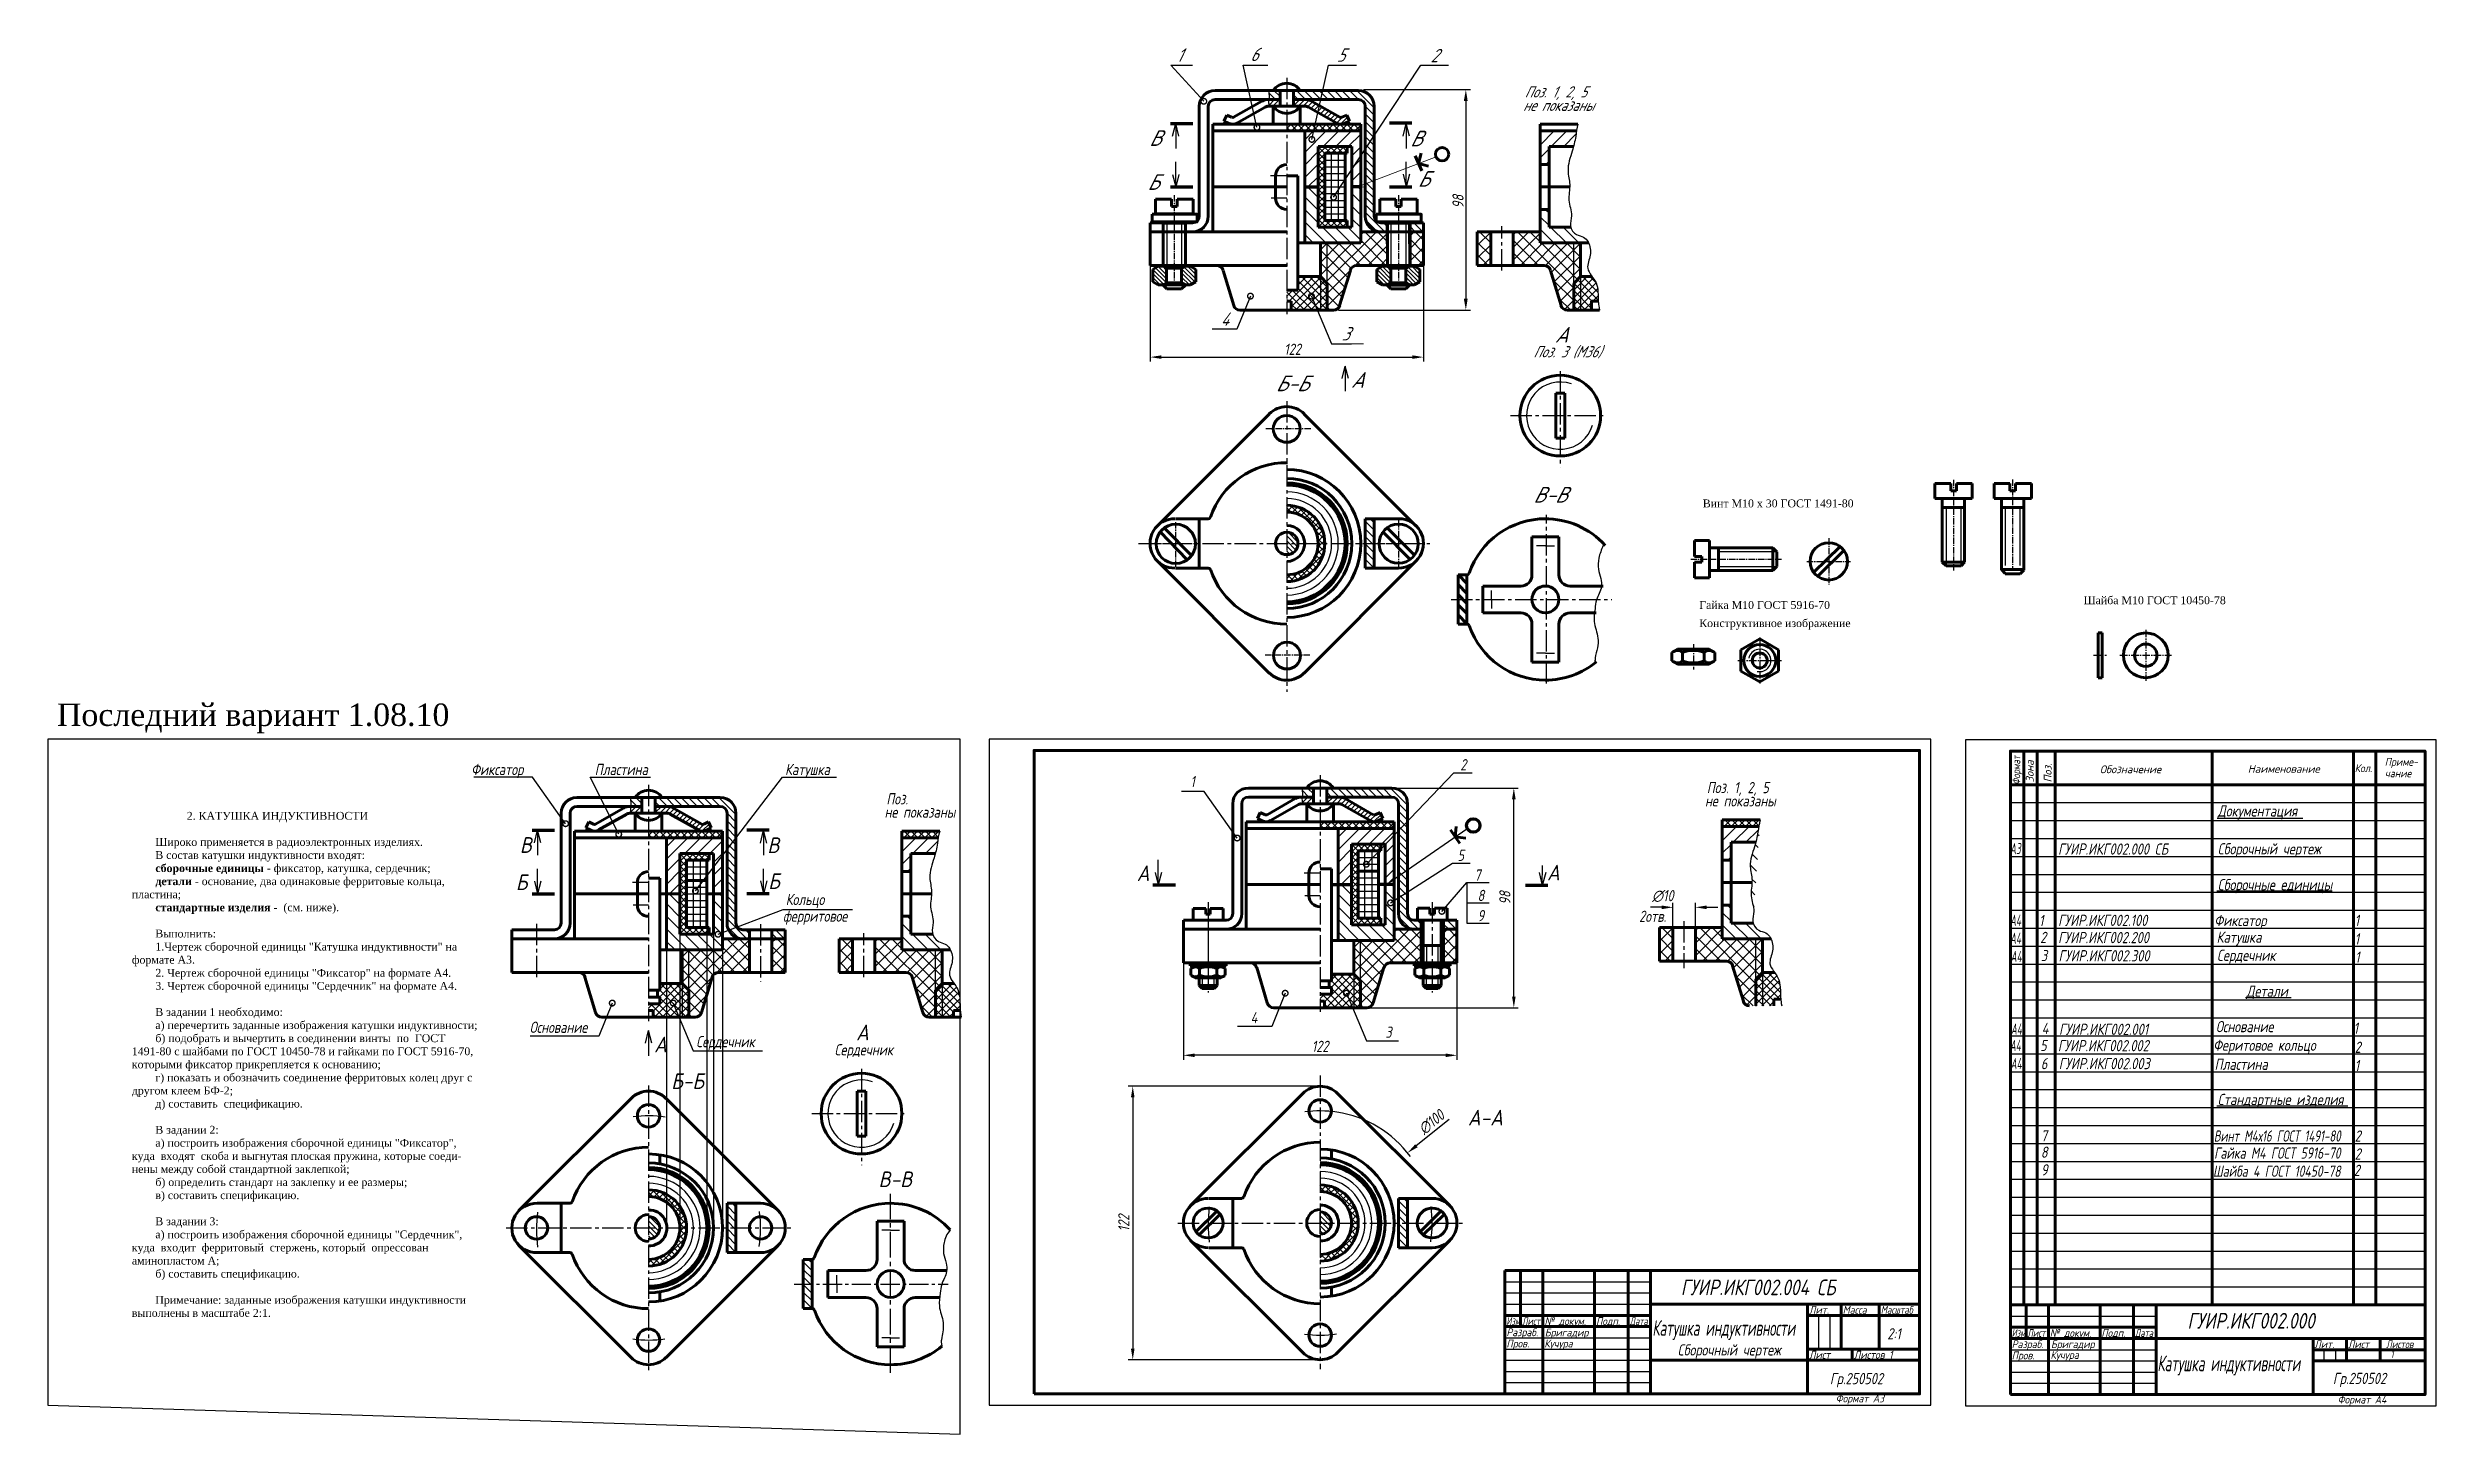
# Model space of a CAD drawing. Header units: millimetres. Extents: x 0 to 1065, y -13 to 605.
import ezdxf
from ezdxf import colors
from ezdxf.entities.mleader import LeaderData, LeaderLine
from ezdxf.math import Vec2, Vec3

# ---------------------------------------------------------------- set-up
doc = ezdxf.new("R2010")
doc.units = ezdxf.units.MM
doc.header["$LTSCALE"] = 0.5
doc.linetypes.add('CENTER2', pattern=[28.575, 19.05, -3.175, 3.175, -3.175])
doc.linetypes.add('осевая2', pattern=[28.575, 19.05, -3.175, 3.175, -3.175])
doc.layers.get('0').update_dxf_attribs({"linetype": 'CONTINUOUS', "lineweight": 60})
doc.layers.add('4-текст', color=7, linetype='CONTINUOUS', true_color=0x00ad00)
doc.layers.add('для рамок', color=6, linetype='CONTINUOUS', plot=False)
doc.styles.get("Standard").update_dxf_attribs({"font": 'isocpeui.ttf', "width": 0.8})
doc.styles.add('стиль1', font='times.ttf')
doc.dimstyles.get("Standard").update_dxf_attribs({"dimtxt": 5, "dimasz": 5, "dimexe": 2, "dimexo": 0, "dimgap": 1.5, "dimtad": 1, "dimdec": 0, "dimzin": 0, "dimtxsty": 'Standard', "dimcen": 5, "dimadec": 0, "dimazin": 0, "dimtfac": 1, "dimtdec": 0, "dimtofl": 0, "dimtmove": 0, "dimatfit": 3, "dimldrblk": 'DOTSMALL', "dimfxl": 1, "dimtolj": 1, "dimtzin": 0, "dimarcsym": 0})
doc.dimstyles.new('Standart', dxfattribs={"dimtxt": 5, "dimasz": 5, "dimexe": 2, "dimexo": 0, "dimgap": 1, "dimtad": 1, "dimtoh": 1, "dimdec": 0, "dimtxsty": 'Standard', "dimcen": 2.5, "dimadec": 0, "dimazin": 0, "dimtfac": 1, "dimtdec": 0, "dimtmove": 0, "dimatfit": 3, "dimldrblk": 'DOTSMALL', "dimfxl": 1, "dimarcsym": 0})

msp = doc.modelspace()

# ---------------------------------------------------------------- texts
at = {"lineweight": -3, "oblique": 15, "width": 0.8}
for s, height, p in [('1', 6, (503.5, 599.1)), ('6', 6, (536.4, 599.4)), ('5', 6, (575, 599.1)), ('2', 6, (616.8, 598.9)), ('Поз. 1, 2, 5', 5, (658.8, 583.2)), ('не показаны', 5, (658.1, 577.2))]:
    msp.add_text(s, height=height, dxfattribs=at).set_placement(p)
at = {"color": 7, "lineweight": -3, "oblique": 15, "width": 0.9}
for s, p in [('В', (491.3, 561.6)), ('В', (607.7, 561.4)), ('Б', (490.5, 542)), ('Б', (611.1, 543.4)), ('A', (672.3, 473.9)), ('Б-Б', (547.8, 452.2)), ('А', (581.3, 453.7)), ('B-B', (662.7, 402.5))]:
    msp.add_text(s, height=7, dxfattribs=at).set_placement(p)
at = {"lineweight": 18, "oblique": 15, "width": 0.8}
for s, p in [('4', (523.1, 481.3)), ('3', (577.2, 474.8))]:
    msp.add_text(s, height=6, dxfattribs=at).set_placement(p)
at = {"color": 7, "lineweight": 18, "oblique": 15, "width": 0.8}
msp.add_text('Поз. 3 (M36)', height=5, dxfattribs=at).set_placement((662.7, 467.3))
at = {"color": 1, "style": 'стиль1'}
msp.add_text('Винт М10 х 30 ГОСТ 1491-80', height=3.5, dxfattribs=at).set_placement((738.3, 400.4))
at = {"color": 6, "style": 'стиль1'}
for s, p in [('Гайка М10 ГОСТ 5916-70', (736.7, 355.1)), ('Конструктивное изображение', (736.7, 347))]:
    msp.add_text(s, height=3.5, dxfattribs=at).set_placement(p)
at = {"color": 5, "style": 'стиль1'}
msp.add_text('Шайба М10 ГОСТ 10450-78', height=3.5, dxfattribs=at).set_placement((908.2, 357.2))
at = {"color": 1, "lineweight": -3, "style": 'стиль1'}
msp.add_text('Последний вариант 1.08.10', height=10, dxfattribs=at).set_placement((4.1, 302.9))
at = {"color": 0, "lineweight": -3}
for s, height, width, p in [('2', 5, 0.8, (630.1, 283.1)), ('1', 5, 0.8, (509.7, 275.6)), ('Поз. 1, 2, 5 ', 5, 0.8, (740.1, 272.9)), ('не показаны', 5, 0.8, (739.3, 267)), ('5', 5, 0.8, (628.9, 242.7)), ('А', 7, 0.9, (485.8, 233.7)), ('7', 5, 0.8, (636.4, 233.9)), ('А', 7, 0.9, (668.8, 234)), ('4', 5, 0.8, (536.6, 170.3)), ('3', 5, 0.8, (596.7, 163.8)), ('А-А', 7, 0.9, (633.5, 124.7)), ('ГУИР.ИКГ002.004 СБ', 7, 0.8, (728.5, 49)), ('Бригадир', 3.5, 0.9, (667.8, 30.6)), ('2:1', 5, 0.8, (820.6, 29.3)), ('Кучура', 3.5, 0.9, (667.6, 25.7)), ('Сборочный чертеж', 5, 0.8, (727.1, 22.1)), ('Гр.250502', 5, 0.8, (795, 9.3))]:
    msp.add_text(s, height=height, dxfattribs=dict(at, width=width)).set_placement(p)
at = {"color": 7, "linetype": 'Continuous', "width": 0.8}
msp.add_text('Формат', height=3.5, rotation=90, dxfattribs=at).set_placement((879.9, 276.7))
at = {"color": 7, "linetype": 'Continuous'}
for s, p in [('Зона', (885.9, 277.7)), ('Поз.', (893.9, 277.7))]:
    msp.add_text(s, height=3.5, rotation=90, dxfattribs=at).set_placement(p)
for s, width, p in [('Приме-', 0.9, (1042.5, 285.1)), ('Кол.', 0.9, (1029.1, 282.3)), ('чание', 0.9, (1042.6, 280)), ('Изм.', 0.7, (876.1, 30.4)), ('Лист', 0.75, (883.1, 30.4)), ('№ докум.', 0.9, (893.1, 30.4)), ('Подп.', 0.9, (916.1, 30.4)), ('Дата', 0.75, (931.1, 30.4)), ('Разраб.', 0.9, (876.1, 25.4)), ('Пров.', 0.9, (876.1, 20.4)), ('Лит.', 0.9, (1011.1, 25.4)), ('Лист', 0.9, (1026.1, 25.4)), ('Листов', 0.8, (1043.1, 25.4)), ('Формат А4', 0.9, (1021.5, 0.7))]:
    msp.add_text(s, height=3.5, dxfattribs=dict(at, width=width)).set_placement(p)
at = {"lineweight": -3, "width": 0.8}
for s, p in [('Фиксатор', (188.9, 281)), ('Пластина', (244, 281)), ('Катушка', (328.9, 281)), ('Поз. ', (374.1, 267.9)), ('не показаны', (373.3, 262)), ('Кольцо', (329.2, 223)), ('ферритовое', (328, 215.6)), ('Основание', (215, 166)), ('Сердечник', (289.3, 159.6)), ('Сердечник', (351, 156))]:
    msp.add_text(s, height=5, dxfattribs=at).set_placement(p)
at = {"color": 7, "linetype": 'Continuous'}
for s, p in [('Обозначение', (915.4, 281.8)), ('Наименование', (981.4, 282))]:
    msp.add_text(s, height=3.5, dxfattribs=at).set_placement(p)
at = {"color": 7, "lineweight": -3}
for s, height, width, p in [('Документация', 5, 0.8, (968, 262.5)), ('В', 7, 0.9, (210.6, 246.3)), ('В', 7, 0.9, (321, 246.2)), ('А3', 5, 0.6, (875.3, 245.7)), ('ГУИР.ИКГ002.000 СБ', 5, 0.8, (896.8, 245.5)), ('Сборочный чертеж', 5, 0.8, (968, 245.6)), ('Б', 7, 0.9, (208.8, 229.7)), ('Б', 7, 0.9, (321.4, 230.2)), ('Сборочные единицы', 5, 0.8, (968, 229.6)), ('А4', 5, 0.6, (875.3, 213.7)), ('ГУИР.ИКГ002.100', 5, 0.8, (896.8, 213.7)), ('Фиксатор', 5, 0.8, (966.5, 213.6)), ('1', 5, 0.8, (1029.1, 213.7)), ('А4', 5, 0.6, (875.3, 205.7)), ('А4', 5, 0.6, (875.6, 197.6)), ('2', 5, 0.8, (888.8, 206.1)), ('3', 5, 0.8, (889.1, 198)), ('ГУИР.ИКГ002.200', 5, 0.8, (896.8, 206)), ('ГУИР.ИКГ002.300', 5, 0.8, (897, 197.9)), ('Катушка', 5, 0.8, (967.5, 206.2)), ('Сердечник', 5, 0.8, (967.7, 198.1)), ('1', 5, 0.8, (1029.1, 205.4)), ('1', 5, 0.8, (1029.3, 197.3)), ('Детали', 5, 0.8, (980.8, 182.1)), ('4', 5, 0.8, (889.5, 165.5)), ('Основание', 5, 0.8, (967.2, 166.3)), ('1', 5, 0.8, (1028.6, 165.6)), ('А', 7, 0.9, (270.5, 157.3)), ('A', 7, 0.9, (360.6, 162.7)), ('А4', 5, 0.6, (875.2, 157.9)), ('А4', 5, 0.6, (875.7, 165.2)), ('5', 5, 0.8, (888.8, 157.9)), ('ГУИР.ИКГ002.002', 5, 0.8, (896.7, 157.8)), ('ГУИР.ИКГ002.001', 5, 0.8, (897.2, 165.1)), ('Феритовое кольцо', 5, 0.8, (966, 158)), ('2', 5, 0.8, (1029.1, 157.1)), ('А4', 5, 0.6, (875.6, 149.8)), ('6', 5, 0.8, (889.1, 149.8)), ('ГУИР.ИКГ002.003', 5, 0.8, (897.1, 149.8)), ('Пластина', 5, 0.8, (966.6, 149.5)), ('1', 5, 0.8, (1029.1, 148.9)), ('Б-Б', 7, 0.9, (278.1, 141)), ('Стандартные изделия', 5, 0.8, (968, 133.8)), ('7', 5, 0.8, (889.1, 117.6)), ('2', 5, 0.8, (1029.1, 117.5)), ('8', 5, 0.8, (889.1, 110.3)), ('9', 5, 0.8, (889.2, 102.4)), ('2', 5, 0.8, (1028.7, 102.2)), ('2', 5, 0.8, (1029.1, 109.5)), ('B-B', 7, 0.9, (370.6, 97.2)), ('ГУИР.ИКГ002.000 ', 7, 0.8, (954.5, 34.1)), ('Кучура', 3.5, 0.9, (893.4, 20.6)), ('Бригадир', 3.5, 0.9, (893.6, 25.4)), ('1', 3.5, 0.8, (1045.1, 21)), ('Гр.250502', 5, 0.8, (1019.4, 9.4)), ('Формат А3', 3.5, 0.9, (797.6, 1.2))]:
    msp.add_text(s, height=height, dxfattribs=dict(at, width=width)).set_placement(p)
at = {"color": 7}
for s, width, p in [('1', 0.8, (888.3, 213.6)), ('Винт М4х16 ГОСТ 1491-80', 0.7, (966.3, 117.5)), ('Шайба 4 ГОСТ 10450-78', 0.75, (965.9, 101.8)), ('Гайка M4 ГОСТ 5916-70', 0.75, (966.4, 109.9))]:
    msp.add_text(s, height=5, dxfattribs=dict(at, width=width)).set_placement(p)
at = {"color": 7, "insert": (34, 270.4), "char_height": 3.5, "width": 156.556, "attachment_point": 1, "style": 'стиль1'}
msp.add_mtext('^I^I^I^I\\P^I^I2. КАТУШКА ИНДУКТИВНОСТИ\\P\\P^IШироко применяется в радиоэлектронных изделиях.\\P^IВ состав катушки индуктивности входят:\\P^I{\\fTimes New Roman|b1|i0|c204|p18;сборочные единицы} - фиксатор, катушка, сердечник;\\P\\pxi-1,l1;^I{\\fTimes New Roman|b1|i0|c204|p18;детали} - основание, два одинаковые ферритовые кольца, пластина;\\P\\pi0,l0;^I{\\fTimes New Roman|b1|i0|c204|p18;стандартные изделия }-  (см. ниже).\\P\\P^IВыполнить:\\P\\pi-1,l1;^I1.Чертеж сборочной единицы "Катушка индуктивности" на формате А3.\\P\\pi0,l0;^I2. Чертеж сборочной единицы "Фиксатор" на формате А4.\\P^I3. Чертеж сборочной единицы "Сердечник" на формате А4.\\P\\P^IВ задании 1 необходимо:\\P\\pi-1,l1;^Iа) перечертить заданные изображения катушки индуктивности;\\P^Iб) подобрать и вычертить в соединении винты  по  ГОСТ 1491-80 с шайбами по ГОСТ 10450-78 и гайками по ГОСТ 5916-70, которыми фиксатор прикрепляется к основанию;\\P^Iг) показать и обозначить соединение ферритовых колец друг с другом клеем БФ-2;\\P\\pi0,l0;^Iд) составить  спецификацию.\\P\\P^IВ задании 2:\\P\\pl1;^Iа) построить изображения сборочной единицы "Фиксатор", куда  входят  скоба и выгнутая плоская пружина, которые соеди-\\Pнены между собой стандартной заклепкой; \\P\\pl0;^Iб) определить стандарт на заклепку и ее размеры;\\P^Iв) составить спецификацию.\\P\\P^IВ задании 3:\\P\\pi-1,l1;^Iа) построить изображения сборочной единицы "Сердечник", куда  входит  ферритовый  стержень, который  опрессован  аминопластом А;\\P\\pi0,l0;^Iб) составить спецификацию.\\P^I\\P\\pi-1,l1;^IПримечание: заданные изображения катушки индуктивности выполнены в масштабе 2:1.\\P\\pi0,l0;^I^I^I', dxfattribs=at)
at = {"color": 0, "lineweight": -3, "char_height": 5, "attachment_point": 1}
for s, insert, width in [('8', (637.8, 229.8), 2.316), ('∅10', (715.7, 229.7), 11.41), ('9', (637.8, 220.8), 2.316), ('2отв.', (709.9, 220.5), 8.365)]:
    msp.add_mtext(s, dxfattribs=dict(at, insert=insert, width=width))
at = {"layer": '4-текст', "color": 0, "lineweight": -3}
for s, width, p in [('Лит.', 0.9, (785.7, 40.7)), ('Масса', 0.9, (800.7, 40.7)), ('Масштаб', 0.8, (817.7, 40.7)), ('Изм.', 0.7, (650.7, 35.7)), ('Разраб.', 0.9, (650.7, 30.7)), ('Лист', 0.75, (657.7, 35.7)), ('№ докум.', 0.9, (667.7, 35.7)), ('Подп.', 0.9, (690.7, 35.7)), ('Дата', 0.75, (705.7, 35.7)), ('Пров.', 0.9, (650.7, 25.7)), ('Лист', 0.9, (785.7, 20.7)), ('Листов', 0.9, (805.7, 20.7)), ('Листов 1', 0.9, (805.7, 20.7))]:
    msp.add_text(s, height=3.5, dxfattribs=dict(at, width=width)).set_placement(p)
at = {"layer": '4-текст', "color": 0, "width": 0.6}
for p in [(715.8, 30.9), (941.1, 15.1)]:
    msp.add_text('Катушка индуктивности', height=7, dxfattribs=at).set_placement(p)

# ---------------------------------------------------------------- blocks, each defined once
blk = doc.blocks.new('_DotSmall')
at = {"color": 0, "linetype": 'ByBlock', "const_width": 0.5}
blk.add_lwpolyline([(-0.0625, 0, 1), (0.0625, 0, 1)], format="xyb", close=True, dxfattribs=at)
blk = doc.blocks.new('114')
at = {"linetype": 'CENTER2', "lineweight": -3, "ltscale": 0.3}
for p, q in [((123.4, 10.3), (123.4, -10.3)), ((113.6, 0), (133.1, 0))]:
    blk.add_line(p, q, dxfattribs=at)
at = {"lineweight": 60}
for p, q in [((116.6, -4.9), (128.3, 6.7)), ((118.4, -6.7), (130.1, 4.9))]:
    blk.add_line(p, q, dxfattribs=at)
blk.add_circle((123.4, 0), 8.33, dxfattribs=at)
blk = doc.blocks.new('*D11')
at = {"color": 0, "lineweight": -2, "transparency": 16777216}
for p, q in [((587, 586.7), (634.6, 586.7)), ((632.6, 581.7), (632.6, 493.4)), ((575.8, 488.4), (634.6, 488.4))]:
    blk.add_line(p, q, dxfattribs=at)
at = {"color": 0, "lineweight": -3, "transparency": 16777216}
for points in [[(631.7, 581.7), (633.4, 581.7), (632.6, 586.7)], [(631.7, 493.4), (633.4, 493.4), (632.6, 488.4)]]:
    blk.add_solid(points, dxfattribs=at)
at = {"color": 0, "transparency": 16777216, "insert": (629.1, 536.8), "char_height": 5, "attachment_point": 5, "rotation": 90}
blk.add_mtext('98', dxfattribs=at)
blk = doc.blocks.new('*D12')
at = {"color": 0, "lineweight": -2, "transparency": 16777216}
for p, q in [((491.8, 508.7), (491.8, 465.4)), ((613.7, 508.2), (613.7, 465.4)), ((496.8, 467.4), (608.7, 467.4))]:
    blk.add_line(p, q, dxfattribs=at)
at = {"color": 0, "lineweight": -3, "transparency": 16777216}
for points in [[(496.8, 468.2), (496.8, 466.6), (491.8, 467.4)], [(608.7, 468.2), (608.7, 466.6), (613.7, 467.4)]]:
    blk.add_solid(points, dxfattribs=at)
at = {"color": 0, "transparency": 16777216, "insert": (555.3, 470.9), "char_height": 5, "attachment_point": 5}
blk.add_mtext('122', dxfattribs=at)
blk = doc.blocks.new('*D28')
at = {"color": 0, "lineweight": -2, "transparency": 16777216}
for p, q in [((506.6, 204.7), (506.6, 154)), ((628.6, 204.7), (628.6, 154)), ((623.6, 156), (511.6, 156))]:
    blk.add_line(p, q, dxfattribs=at)
at = {"color": 0, "lineweight": -3, "transparency": 16777216}
for points in [[(511.6, 156.8), (511.6, 155.2), (506.6, 156)], [(623.6, 156.8), (623.6, 155.2), (628.6, 156)]]:
    blk.add_solid(points, dxfattribs=at)
at = {"color": 0, "lineweight": -3, "transparency": 16777216, "insert": (567.6, 160), "char_height": 5, "attachment_point": 5}
blk.add_mtext('\\A1;122', dxfattribs=at)
blk = doc.blocks.new('*D29')
at = {"color": 0, "lineweight": -2, "transparency": 16777216}
for p, q in [((585.6, 275.2), (656, 275.2)), ((654, 182.2), (654, 270.2)), ((585.6, 177.2), (656, 177.2))]:
    blk.add_line(p, q, dxfattribs=at)
at = {"color": 0, "lineweight": -3, "transparency": 16777216}
for points in [[(653.2, 270.2), (654.8, 270.2), (654, 275.2)], [(653.2, 182.2), (654.8, 182.2), (654, 177.2)]]:
    blk.add_solid(points, dxfattribs=at)
at = {"color": 0, "lineweight": -3, "transparency": 16777216, "insert": (650, 226.2), "char_height": 5, "attachment_point": 5, "rotation": 90}
blk.add_mtext('\\A1;98', dxfattribs=at)
blk = doc.blocks.new('*D30')
at = {"color": 0, "lineweight": -2, "transparency": 16777216}
for p, q in [((567.6, 142.2), (482, 142.2)), ((484, 137.2), (484, 25.2)), ((567.6, 20.2), (482, 20.2))]:
    blk.add_line(p, q, dxfattribs=at)
at = {"color": 0, "lineweight": -3, "transparency": 16777216}
for points in [[(483.2, 137.2), (484.8, 137.2), (484, 142.2)], [(483.2, 25.2), (484.8, 25.2), (484, 20.2)]]:
    blk.add_solid(points, dxfattribs=at)
at = {"color": 0, "lineweight": -3, "transparency": 16777216, "insert": (480, 81.2), "char_height": 5, "attachment_point": 5, "rotation": 90}
blk.add_mtext('\\A1;122', dxfattribs=at)
blk = doc.blocks.new('*D32')
at = {"color": 0, "lineweight": -2, "transparency": 16777216}
for p, q in [((625.2, 127.4), (610.5, 115.6)), ((567.6, 76.2), (567.6, 86.2)), ((562.6, 81.2), (572.6, 81.2))]:
    blk.add_line(p, q, dxfattribs=at)
blk.add_arc((567.6, 81.2), 50, 36.4308, 81.4138, dxfattribs=at)
at = {"color": 0, "lineweight": -3, "transparency": 16777216}
blk.add_solid([(610, 116.3), (611.1, 115), (606.6, 112.5)], dxfattribs=at)
at = {"color": 0, "lineweight": -3, "transparency": 16777216, "insert": (617.3, 126.2), "char_height": 5, "attachment_point": 5, "rotation": 38.7226}
blk.add_mtext('\\A1;∅100', dxfattribs=at)
blk = doc.blocks.new('*D33')
at = {"color": 0, "lineweight": -2, "transparency": 16777216}
for p, q in [((725, 213), (725, 224)), ((735, 213), (735, 224)), ((720, 222), (715, 222)), ((740, 222), (745, 222))]:
    blk.add_line(p, q, dxfattribs=at)
at = {"color": 0, "lineweight": -3, "transparency": 16777216}
for points in [[(720, 222.8), (720, 221.2), (725, 222)], [(740, 222.8), (740, 221.2), (735, 222)]]:
    blk.add_solid(points, dxfattribs=at)

# ---------------------------------------------------------------- dimensions: what is measured, and where the dimension line sits
dim = msp.add_linear_dim(base=(632.6, 488.4), p1=(587, 586.7), p2=(575.8, 488.4), angle=90, dimstyle='Standart')
dim.commit()
dim.dimension.update_dxf_attribs({"geometry": '*D11', "text_midpoint": (632.6, 536.8), "dimtype": 160})
dim = msp.add_linear_dim(base=(613.7, 467.4), p1=(491.8, 508.7), p2=(613.7, 508.2), dimstyle='Standart')
dim.commit()
dim.dimension.update_dxf_attribs({"geometry": '*D12', "text_midpoint": (555.3, 467.4), "dimtype": 160})
at = {"color": 0, "lineweight": -3}
for base, p1, p2, picture, middle in [((654, 275.2), (585.6, 177.2), (585.6, 275.2), '*D29', (650, 226.2)), ((484, 20.2), (567.6, 142.2), (567.6, 20.2), '*D30', (480, 81.2))]:
    dim = msp.add_linear_dim(base=base, p1=p1, p2=p2, angle=90, dimstyle='Standard', dxfattribs=at)
    dim.commit()
    dim.dimension.update_dxf_attribs({"geometry": picture, "text_midpoint": middle})
dim = msp.add_linear_dim(base=(735, 222), p1=(725, 213), p2=(735, 213), angle=0, text=' ', dimstyle='Standard', dxfattribs=at)
dim.commit()
dim.dimension.update_dxf_attribs({"geometry": '*D33', "text_midpoint": (730, 222), "dimtype": 161})
dim = msp.add_linear_dim(base=(506.6, 156), p1=(628.6, 204.7), p2=(506.6, 204.7), dimstyle='Standard', dxfattribs=at)
dim.commit()
dim.dimension.update_dxf_attribs({"geometry": '*D28', "text_midpoint": (567.6, 156), "dimtype": 160})
dim = msp.add_diameter_dim_2p(p1=(528.6, 49.9), p2=(606.6, 112.5), dimstyle='Standard', dxfattribs=at)
dim.commit()
dim.dimension.update_dxf_attribs({"geometry": '*D32', "text_midpoint": (617.3, 126.2)})

# ---------------------------------------------------------------- hatches: boundary and pattern name
at = {"lineweight": -3}
h = msp.add_hatch(dxfattribs=at)
h.set_pattern_fill('ANSI31', scale=0.75, angle=90, style=0)
h.set_pattern_definition([(135, (284.2098, 310.2621), (-1.683798, -1.683798), [])])
edge = h.paths.add_edge_path()
edge.add_line((549.7, 582.3), (549.7, 586.3))
edge.add_line((549.7, 586.3), (544.9, 586.3))
edge.add_line((544.9, 586.3), (544.9, 586.3))
edge.add_line((544.9, 586.3), (544.9, 586.3))
edge.add_spline(control_points=[(544.9, 586.3), (544.8, 586), (544.5, 585.3), (545, 584), (544.8, 582.8), (544.7, 582.3)], knot_values=[0, 0, 0, 0, 0.885413, 2.203759, 3.944981, 3.944981, 3.944981, 3.944981], degree=3, periodic=0)
edge.add_line((544.7, 582.3), (549.7, 582.3))
h.paths.add_polyline_path([(613.7, 523.3), (613.7, 527.3), (607.7, 527.3), (607.7, 523.3)])
edge = h.paths.add_edge_path()
edge.add_arc((594.7, 530.3), 7, 180, 270)
edge.add_line((594.7, 523.3), (597.7, 523.3))
edge.add_line((597.7, 523.3), (597.7, 527.3))
edge.add_line((597.7, 527.3), (594.7, 527.3))
edge.add_arc((594.7, 530.3), 3, 180, 270, ccw=False)
edge.add_line((591.7, 530.3), (591.7, 579.3))
edge.add_arc((584.7, 579.3), 7, 0, 90)
edge.add_line((584.7, 586.3), (555.7, 586.3))
edge.add_line((555.7, 586.3), (555.7, 582.3))
edge.add_line((555.7, 582.3), (584.7, 582.3))
edge.add_arc((584.7, 579.3), 3, 0, 90, ccw=False)
edge.add_line((587.7, 579.3), (587.7, 530.3))
h = msp.add_hatch(dxfattribs=at)
h.set_pattern_fill('ANSI31', scale=0.5, style=0)
h.set_pattern_definition([(45, (284.2098, 310.2621), (-1.122532, 1.122532), [])])
edge = h.paths.add_edge_path()
edge.add_spline(control_points=[(544.7, 582.3), (544.7, 582), (544.6, 581.2), (544.6, 580.8), (544.9, 579.3), (544.9, 579.3)], knot_values=[3.944981, 3.944981, 3.944981, 3.944981, 4.714318, 6.752684, 6.961333, 6.961333, 6.961333, 6.961333], degree=3, periodic=0)
edge.add_line((544.9, 579.3), (549.7, 579.3))
edge.add_line((549.7, 579.3), (549.7, 582.3))
edge.add_line((549.7, 582.3), (544.7, 582.3))
h.paths.add_polyline_path([(562.4, 578.9), (575, 571.7, 0.23303), (578.5, 571.6), (580.7, 572.6), (579.5, 575.3), (577.3, 574.4, -0.23303), (576.4, 574.4), (563.8, 581.6, 0.123106), (561, 582.3), (555.7, 582.3), (555.7, 579.3), (561, 579.3, -0.123106)])
h = msp.add_hatch(dxfattribs=at)
h.set_pattern_fill('ANSI37', scale=0.7, style=0)
h.set_pattern_definition([(45, (284.2098, 310.2621), (-1.571545, 1.571545), []), (135, (284.2098, 310.2621), (-1.571545, -1.571545), [])])
h.paths.add_polyline_path([(560.7, 568.3), (585.7, 568.3), (585.7, 571.3), (552.7, 571.3), (552.7, 568.3)])
h = msp.add_hatch(dxfattribs=at)
h.set_pattern_fill('ANSI31', scale=1.25, style=0)
h.set_pattern_definition([(45, (284.2098, 310.262), (-2.80633, 2.80633), [])])
h.paths.add_polyline_path([(560.7, 543.3), (566.7, 543.3), (566.7, 561.3), (568.7, 561.3), (581.7, 561.3), (581.7, 543.3), (585.7, 543.3), (585.7, 568.3), (560.7, 568.3)])
h = msp.add_hatch(dxfattribs=at)
h.set_pattern_fill('ANSI31', scale=1.25, style=0)
h.set_pattern_definition([(45, (284.907, 310.262), (-2.80633, 2.80633), [])])
edge = h.paths.add_edge_path()
edge.add_line((669.7, 561.3), (680.6, 561.3))
edge.add_spline(control_points=[(680.6, 561.3), (681, 562.8), (681.6, 565.1), (681.8, 567.5), (681.9, 568.3)], knot_values=[3.109072, 3.109072, 3.109072, 3.109072, 7.780146, 10.229589, 10.229589, 10.229589, 10.229589], degree=3, periodic=0)
edge.add_line((681.9, 568.3), (665.7, 568.3))
edge.add_line((665.7, 568.3), (665.7, 553.3))
edge.add_line((665.7, 553.3), (669.7, 553.3))
edge.add_line((669.7, 553.3), (669.7, 561.3))
h = msp.add_hatch(dxfattribs=at)
h.set_pattern_fill('ANSI37', scale=0.6, angle=90, style=0)
h.set_pattern_definition([(135, (284.2098, 310.2621), (-1.347038, -1.347038), []), (225, (284.2098, 310.2621), (1.347038, -1.347038), [])])
h.paths.add_polyline_path([(569.7, 558.3), (578.7, 558.3), (579.7, 558.3), (579.7, 561.3), (568.7, 561.3), (566.7, 561.3), (566.7, 543.3), (566.7, 525.3), (569.7, 525.3), (569.7, 528.3)])
h.paths.add_polyline_path([(579.7, 528.3), (569.7, 528.3), (569.7, 525.3), (579.7, 525.3)])
h = msp.add_hatch(dxfattribs=at)
h.set_pattern_fill('ANSI31', scale=1.25, angle=90, style=0)
h.set_pattern_definition([(135, (284.2098, 310.262), (-2.80633, -2.80633), [])])
h.paths.add_polyline_path([(566.7, 525.3), (566.7, 543.3), (560.7, 543.3), (560.7, 523.3), (560.7, 518.3), (567.7, 518.3), (585.7, 518.3), (585.7, 523.3), (585.7, 543.3), (581.7, 543.3), (581.7, 525.3)])
h = msp.add_hatch(dxfattribs=at)
h.set_pattern_fill('ANSI31', scale=1.25, angle=90, style=0)
h.set_pattern_definition([(135, (284.907, 310.262), (-2.80633, -2.80633), [])])
edge = h.paths.add_edge_path()
edge.add_line((669.7, 525.3), (669.7, 533.3))
edge.add_line((669.7, 533.3), (665.7, 533.3))
edge.add_line((665.7, 533.3), (665.7, 523.3))
edge.add_line((665.7, 523.3), (665.7, 518.3))
edge.add_line((665.7, 518.3), (687.4, 518.3))
edge.add_spline(control_points=[(687.4, 518.3), (686.8, 519.4), (685.3, 521.3), (681.5, 521.7), (679.8, 523.9), (679.4, 525.3)], knot_values=[46.67946, 46.67946, 46.67946, 46.67946, 50.184627, 53.468463, 57.536046, 57.536046, 57.536046, 57.536046], degree=3, periodic=0)
edge.add_line((679.4, 525.3), (669.7, 525.3))
h = msp.add_hatch(dxfattribs=at)
h.set_pattern_fill('ANSI37', scale=1.25, angle=90, style=0)
h.set_pattern_definition([(135, (284.2098, 310.262), (-2.80633, -2.80633), []), (225, (284.2098, 310.262), (2.80633, -2.80633), [])])
h.paths.add_polyline_path([(597.7, 508.3), (597.7, 523.3), (592.7, 523.3), (585.7, 523.3), (585.7, 518.3), (567.7, 518.3), (567.7, 503.3), (570.7, 500.3), (570.7, 488.3), (573.5, 488.3, 0.331206), (576.3, 490.4), (581.1, 506.1, -0.331206), (583.9, 508.3)])
h.paths.add_polyline_path([(607.7, 508.3), (613.7, 508.3), (613.7, 523.3), (607.7, 523.3)])
h = msp.add_hatch(dxfattribs=at)
h.set_pattern_fill('ANSI37', scale=1.25, angle=90, style=0)
h.set_pattern_definition([(135, (284.907, 310.262), (-2.80633, -2.80633), []), (225, (284.907, 310.262), (2.80633, -2.80633), [])])
h.paths.add_polyline_path([(670.3, 506.1), (675.1, 490.4, 0.331206), (677.9, 488.3), (680.7, 488.3), (680.7, 500.3), (680.7, 518.3), (665.7, 518.3), (665.7, 523.3), (658.7, 523.3), (653.7, 523.3), (653.7, 508.3), (667.5, 508.3, -0.331206)])
h.paths.add_polyline_path([(680.7, 500.3), (683.7, 503.3), (683.7, 518.3), (680.7, 518.3)])
h.paths.add_polyline_path([(637.7, 508.3), (643.7, 508.3), (643.7, 523.3), (637.7, 523.3)])
h = msp.add_hatch(dxfattribs=at)
h.set_pattern_fill('ANSI31', color=256, scale=0.416667, angle=90, style=0)
h.set_pattern_definition([(135, (674.1495, 110.2162), (-0.9354433, -0.9354433), [])])
h.paths.add_polyline_path([(495.4, 507.9), (492.9, 506.5), (492.9, 501), (495.4, 499.6), (497.5, 499.6), (497.5, 507.9)])
h.paths.add_polyline_path([(507.5, 507.9), (507.5, 499.6), (509.6, 499.6), (512.1, 501), (512.1, 506.5), (509.6, 507.9)])
h.paths.add_polyline_path([(497.5, 499.6), (499.1, 500.5), (499.1, 507.9), (497.5, 507.9)])
h.paths.add_polyline_path([(507.5, 507.9), (505.8, 507), (505.8, 499.6), (507.5, 499.6)])
h = msp.add_hatch(dxfattribs=at)
h.set_pattern_fill('ANSI37', scale=0.75, style=0)
h.set_pattern_definition([(45, (284.2098, 310.2621), (-1.683798, 1.683798), []), (135, (284.2098, 310.2621), (-1.683798, -1.683798), [])])
h.paths.add_polyline_path([(557.7, 497.3), (552.7, 497.3), (552.7, 492.3), (554.7, 492.3), (554.7, 488.3), (570.7, 488.3), (570.7, 500.3), (567.7, 503.3), (557.7, 503.3)])
h = msp.add_hatch(dxfattribs=at)
h.set_pattern_fill('ANSI31', color=256, scale=0.416667, angle=90, style=0)
h.set_pattern_definition([(135, (774.151, 110.2167), (-0.9354433, -0.9354433), [])])
h.paths.add_polyline_path([(595.4, 507.9), (592.9, 506.5), (592.9, 501), (595.4, 499.6), (597.5, 499.6), (597.5, 507.9)])
h.paths.add_polyline_path([(607.5, 507.9), (607.5, 499.6), (609.6, 499.6), (612.1, 501), (612.1, 506.5), (609.6, 507.9)])
h.paths.add_polyline_path([(597.5, 499.6), (599.2, 500.5), (599.2, 507.9), (597.5, 507.9)])
h.paths.add_polyline_path([(607.5, 507.9), (605.8, 507), (605.8, 499.6), (607.5, 499.6)])
h = msp.add_hatch(dxfattribs=at)
h.set_pattern_fill('ANSI37', scale=0.75, style=0)
h.set_pattern_definition([(45, (284.9071, 310.2621), (-1.683798, 1.683798), []), (135, (284.9071, 310.2621), (-1.683798, -1.683798), [])])
edge = h.paths.add_edge_path()
edge.add_spline(control_points=[(689, 503.3), (689.6, 502.4), (691.1, 500.3), (691.6, 496.4), (691.6, 493.6), (691.7, 492.3)], knot_values=[73.070277, 73.070277, 73.070277, 73.070277, 76.059944, 79.919874, 84.523609, 84.523609, 84.523609, 84.523609], degree=3, periodic=0)
edge.add_spline(control_points=[(691.7, 492.3), (691.7, 491.9), (691.7, 490.9), (691.9, 490.1), (692.2, 488.3)], knot_values=[84.523609, 84.523609, 84.523609, 84.523609, 85.68099, 88.488684, 88.488684, 88.488684, 88.488684], degree=3, periodic=0)
edge.add_line((691.7, 492.3), (688.7, 492.3))
edge.add_line((688.7, 492.3), (688.7, 488.3))
edge.add_line((688.7, 488.3), (683.7, 488.3))
edge.add_line((683.7, 488.3), (683.7, 503.3))
edge.add_line((683.7, 503.3), (689, 503.3))
h.paths.add_polyline_path([(683.7, 503.3), (680.7, 500.3), (680.7, 488.3), (683.7, 488.3)])
h = msp.add_hatch(dxfattribs=at)
h.set_pattern_fill('ANSI37', scale=0.6, angle=90, style=0)
h.set_pattern_definition([(135, (284.2098, 310.3802), (-1.347038, -1.347038), []), (225, (284.2098, 310.3802), (1.347038, -1.347038), [])])
h.paths.add_polyline_path([(569.7, 384.3), (566.7, 384.3, -0.414214), (552.7, 370.3), (552.7, 367.3, 0.414214)])
h.paths.add_polyline_path([(552.7, 401.3), (552.7, 398.3, -0.414214), (566.7, 384.3), (569.7, 384.3, 0.414214)])
h = msp.add_hatch(dxfattribs=at)
h.set_pattern_fill('ANSI31', scale=0.75, angle=90, style=0)
h.set_pattern_definition([(135, (284.2098, 310.3802), (-1.683798, -1.683798), [])])
h.paths.add_polyline_path([(591.7, 395.3), (587.7, 395.3), (587.7, 384.3), (591.7, 384.3)])
h.paths.add_polyline_path([(591.7, 384.3), (587.7, 384.3), (587.7, 373.3), (591.7, 373.3)])
h = msp.add_hatch(dxfattribs=at)
h.set_pattern_fill('ANSI31', scale=0.5, angle=90, style=0)
h.set_pattern_definition([(135, (284.2098, 310.3802), (-1.122532, -1.122532), [])])
h.paths.add_polyline_path([(552.7, 379.3, 0.414214), (557.7, 384.3), (552.7, 384.3)])
h.paths.add_polyline_path([(557.7, 384.3, 0.414214), (552.7, 389.3), (552.7, 384.3)])
h = msp.add_hatch()
h.set_pattern_fill('ANSI31', color=256, angle=90, style=0)
h.set_pattern_definition([(135, (475.9072, 312.6046), (-2.245064, -2.245064), [])])
h.paths.add_polyline_path([(633.1, 370.3, -0.000023), (633.1, 370.3), (629.2, 370.3), (629.1, 370.3), (629.1, 359.3), (633.1, 359.3)])
h.paths.add_polyline_path([(633.1, 359.3), (629.1, 359.3), (629.1, 348.3), (633.1, 348.3)])
h = msp.add_hatch(dxfattribs=at)
h.set_pattern_fill('ANSI31', scale=0.75, angle=90, style=0)
h.set_pattern_definition([(135, (-0.4938, -5), (-1.683798, -1.683798), [])])
edge = h.paths.add_edge_path()
edge.add_line((265, 267), (265, 271))
edge.add_line((265, 271), (260.2, 271))
edge.add_line((260.2, 271), (260.2, 271))
edge.add_line((260.2, 271), (260.2, 271))
edge.add_spline(control_points=[(260.2, 271), (260.1, 270.7), (259.8, 270), (260.3, 268.7), (260.1, 267.6), (260, 267)], knot_values=[0, 0, 0, 0, 0.885413, 2.203759, 3.944981, 3.944981, 3.944981, 3.944981], degree=3, periodic=0)
edge.add_line((260, 267), (265, 267))
h.paths.add_polyline_path([(329, 208), (329, 212), (323, 212), (323, 208)])
edge = h.paths.add_edge_path()
edge.add_arc((310, 215), 7, 180, 270)
edge.add_line((310, 208), (313, 208))
edge.add_line((313, 208), (313, 212))
edge.add_line((313, 212), (310, 212))
edge.add_arc((310, 215), 3, 180, 270, ccw=False)
edge.add_line((307, 215), (307, 264))
edge.add_arc((300, 264), 7, 0, 90)
edge.add_line((300, 271), (271, 271))
edge.add_line((271, 271), (271, 267))
edge.add_line((271, 267), (300, 267))
edge.add_arc((300, 264), 3, 0, 90, ccw=False)
edge.add_line((303, 264), (303, 215))
h = msp.add_hatch(dxfattribs=at)
h.set_pattern_fill('ANSI31', scale=0.5, style=0)
h.set_pattern_definition([(45, (-0.4938, -5), (-1.122532, 1.122532), [])])
edge = h.paths.add_edge_path()
edge.add_spline(control_points=[(260, 267), (260, 266.8), (259.9, 265.9), (259.9, 265.5), (260.2, 264), (260.2, 264)], knot_values=[3.944981, 3.944981, 3.944981, 3.944981, 4.714318, 6.752684, 6.961333, 6.961333, 6.961333, 6.961333], degree=3, periodic=0)
edge.add_line((260.2, 264), (265, 264))
edge.add_line((265, 264), (265, 267))
edge.add_line((265, 267), (260, 267))
h.paths.add_polyline_path([(277.7, 263.6), (290.3, 256.5, 0.23303), (293.8, 256.4), (296, 257.4), (294.7, 260.1), (292.6, 259.1, -0.23303), (291.7, 259.1), (279.1, 266.3, 0.123106), (276.2, 267), (271, 267), (271, 264), (276.2, 264, -0.123106)])
h = msp.add_hatch(dxfattribs=at)
h.set_pattern_fill('ANSI31', color=0, scale=0.75, angle=90, style=0)
h.set_pattern_definition([(135, (299.125, -0.783), (-1.683798, -1.683798), [])])
edge = h.paths.add_edge_path()
edge.add_line((564.6, 271.2), (564.6, 275.2))
edge.add_line((564.6, 275.2), (559.8, 275.2))
edge.add_line((559.8, 275.2), (559.8, 275.2))
edge.add_line((559.8, 275.2), (559.8, 275.2))
edge.add_spline(control_points=[(559.8, 275.2), (559.7, 274.9), (559.4, 274.2), (559.9, 273), (559.7, 271.8), (559.6, 271.2)], knot_values=[0, 0, 0, 0, 0.885413, 2.203759, 3.944981, 3.944981, 3.944981, 3.944981], degree=3, periodic=0)
edge.add_line((559.6, 271.2), (564.6, 271.2))
h.paths.add_polyline_path([(628.6, 212.2), (628.6, 216.2), (622.6, 216.2), (622.6, 212.2)])
edge = h.paths.add_edge_path()
edge.add_arc((609.6, 219.2), 7, 180, 270)
edge.add_line((609.6, 212.2), (612.6, 212.2))
edge.add_line((612.6, 212.2), (612.6, 216.2))
edge.add_line((612.6, 216.2), (609.6, 216.2))
edge.add_arc((609.6, 219.2), 3, 180, 270, ccw=False)
edge.add_line((606.6, 219.2), (606.6, 268.2))
edge.add_arc((599.6, 268.2), 7, 0, 90)
edge.add_line((599.6, 275.2), (570.6, 275.2))
edge.add_line((570.6, 275.2), (570.6, 271.2))
edge.add_line((570.6, 271.2), (599.6, 271.2))
edge.add_arc((599.6, 268.2), 3, 0, 90, ccw=False)
edge.add_line((602.6, 268.2), (602.6, 219.2))
h = msp.add_hatch(dxfattribs=at)
h.set_pattern_fill('ANSI31', color=0, scale=0.5, style=0)
h.set_pattern_definition([(45, (299.1251, -0.783), (-1.122532, 1.122532), [])])
edge = h.paths.add_edge_path()
edge.add_spline(control_points=[(559.6, 271.2), (559.6, 271), (559.5, 270.1), (559.5, 269.7), (559.8, 268.3), (559.9, 268.2)], knot_values=[3.944981, 3.944981, 3.944981, 3.944981, 4.714318, 6.752684, 6.961333, 6.961333, 6.961333, 6.961333], degree=3, periodic=0)
edge.add_line((559.9, 268.2), (564.6, 268.2))
edge.add_line((564.6, 268.2), (564.6, 271.2))
edge.add_line((564.6, 271.2), (559.6, 271.2))
h.paths.add_polyline_path([(577.3, 267.9), (589.9, 260.7, 0.23303), (593.4, 260.6), (595.6, 261.6), (594.4, 264.3), (592.2, 263.3, -0.23303), (591.3, 263.3), (578.7, 270.5, 0.123106), (575.9, 271.2), (570.6, 271.2), (570.6, 268.2), (575.9, 268.2, -0.123106)])
h = msp.add_hatch(dxfattribs=at)
h.set_pattern_fill('ANSI37', scale=0.7, style=0)
h.set_pattern_definition([(45, (-0.4938, -5), (-1.571545, 1.571545), []), (135, (-0.4938, -5), (-1.571545, -1.571545), [])])
h.paths.add_polyline_path([(276, 253), (301, 253), (301, 256), (268, 256), (268, 253)])
h = msp.add_hatch(dxfattribs=at)
h.set_pattern_fill('ANSI37', scale=0.7, style=0)
edge = h.paths.add_edge_path()
edge.add_spline(control_points=[(397.2, 253), (397.4, 254), (397.6, 255), (397.9, 256)], knot_values=[0.026653, 0.026653, 0.026653, 0.026653, 3.109072, 3.109072, 3.109072, 3.109072], degree=3, periodic=0)
edge.add_line((397.9, 256), (381, 256))
edge.add_line((381, 256), (381, 253))
edge.add_line((381, 253), (397.2, 253))
h = msp.add_hatch(dxfattribs=at)
h.set_pattern_fill('ANSI37', color=0, scale=0.7, style=0)
h.set_pattern_definition([(45, (299.125, -0.783), (-1.571545, 1.571545), []), (135, (299.125, -0.783), (-1.571545, -1.571545), [])])
h.paths.add_polyline_path([(575.6, 257.2), (600.6, 257.2), (600.6, 260.2), (567.6, 260.2), (567.6, 257.2)])
h = msp.add_hatch(dxfattribs=at)
h.set_pattern_fill('ANSI31', color=0, scale=1.25, style=0)
h.set_pattern_definition([(45, (299.125, -0.783), (-2.80633, 2.80633), [])])
h.paths.add_polyline_path([(575.6, 232.2), (581.6, 232.2), (581.6, 250.2), (583.6, 250.2), (596.6, 250.2), (596.6, 232.2), (600.6, 232.2), (600.6, 257.2), (575.6, 257.2)])
h = msp.add_hatch(dxfattribs=at)
h.set_pattern_fill('ANSI37', color=0, scale=0.7, style=0)
h.set_pattern_definition([(45, (366, 5), (-1.571545, 1.571545), []), (135, (366, 5), (-1.571545, -1.571545), [])])
edge = h.paths.add_edge_path()
edge.add_spline(control_points=[(763.2, 258), (763.4, 259), (763.6, 260), (763.9, 261)], knot_values=[0.026653, 0.026653, 0.026653, 0.026653, 3.109072, 3.109072, 3.109072, 3.109072], degree=3, periodic=0)
edge.add_line((763.9, 261), (747, 261))
edge.add_line((747, 261), (747, 258))
edge.add_line((747, 258), (763.2, 258))
h = msp.add_hatch(dxfattribs=at)
h.set_pattern_fill('ANSI31', color=0, scale=1.25, angle=90, style=0)
h.set_pattern_definition([(135, (366.2035, 3e-07), (-2.80633, -2.80633), [])])
edge = h.paths.add_edge_path()
edge.add_line((751, 215), (751, 223))
edge.add_line((751, 223), (747, 223))
edge.add_line((747, 223), (747, 213))
edge.add_line((747, 213), (747, 208))
edge.add_line((747, 208), (768.7, 208))
edge.add_spline(control_points=[(768.7, 208), (768.1, 209.1), (766.6, 211), (762.8, 211.4), (761.1, 213.7), (760.7, 215)], knot_values=[46.67946, 46.67946, 46.67946, 46.67946, 50.184627, 53.468463, 57.536046, 57.536046, 57.536046, 57.536046], degree=3, periodic=0)
edge.add_spline(control_points=[(763.9, 261), (763.3, 259.3), (763, 255.1), (761.3, 248.3), (758.6, 241.2), (760.9, 233.8), (759, 227.1), (761.8, 221), (760.3, 216.9), (760.7, 215.2), (760.7, 215)], knot_values=[0, 0, 0, 0, 5.558516, 12.26637, 21.306732, 27.499821, 34.423838, 41.432689, 46.057582, 46.67946, 46.67946, 46.67946, 46.67946], degree=3, periodic=0)
edge.add_line((760.7, 215), (751, 215))
h = msp.add_hatch(dxfattribs=at)
h.set_pattern_fill('ANSI31', color=0, scale=1.25, style=0)
h.set_pattern_definition([(45, (366.2035, 3e-07), (-2.80633, 2.80633), [])])
edge = h.paths.add_edge_path()
edge.add_line((751, 251), (761.9, 251))
edge.add_spline(control_points=[(761.9, 251), (762.3, 252.5), (762.8, 254.8), (763.1, 257.2), (763.2, 258)], knot_values=[3.109072, 3.109072, 3.109072, 3.109072, 7.780146, 10.229589, 10.229589, 10.229589, 10.229589], degree=3, periodic=0)
edge.add_line((763.2, 258), (747, 258))
edge.add_line((747, 258), (747, 243))
edge.add_line((747, 243), (751, 243))
edge.add_line((751, 243), (751, 251))
h = msp.add_hatch(dxfattribs=at)
h.set_pattern_fill('ANSI31', scale=1.25, style=0)
h.set_pattern_definition([(45, (-0.494, -5), (-2.80633, 2.80633), [])])
h.paths.add_polyline_path([(276, 228), (282, 228), (282, 246), (284, 246), (297, 246), (297, 228), (301, 228), (301, 253), (276, 253)])
h = msp.add_hatch(dxfattribs=at)
h.set_pattern_fill('ANSI37', scale=0.6, angle=90, style=0)
h.set_pattern_definition([(135, (-0.4938, -5), (-1.347038, -1.347038), []), (225, (-0.4938, -5), (1.347038, -1.347038), [])])
h.paths.add_polyline_path([(285, 243), (294, 243), (295, 243), (295, 246), (284, 246), (282, 246), (282, 228), (282, 210), (285, 210), (285, 213)])
h.paths.add_polyline_path([(295, 213), (285, 213), (285, 210), (295, 210)])
h = msp.add_hatch(dxfattribs=at)
h.set_pattern_fill('ANSI31', scale=1.25, style=0)
h.set_pattern_definition([(45, (0.2035, -5), (-2.80633, 2.80633), [])])
edge = h.paths.add_edge_path()
edge.add_line((385, 246), (395.9, 246))
edge.add_spline(control_points=[(395.9, 246), (396.3, 247.5), (396.8, 249.8), (397.1, 252.2), (397.2, 253)], knot_values=[3.109072, 3.109072, 3.109072, 3.109072, 7.780146, 10.229589, 10.229589, 10.229589, 10.229589], degree=3, periodic=0)
edge.add_line((397.2, 253), (381, 253))
edge.add_line((381, 253), (381, 238))
edge.add_line((381, 238), (385, 238))
edge.add_line((385, 238), (385, 246))
h = msp.add_hatch(dxfattribs=at)
h.set_pattern_fill('ANSI37', color=0, scale=0.6, angle=90, style=0)
h.set_pattern_definition([(135, (299.125, -0.783), (-1.347038, -1.347038), []), (225, (299.125, -0.783), (1.347038, -1.347038), [])])
h.paths.add_polyline_path([(584.6, 247.2), (593.6, 247.2), (594.6, 247.2), (594.6, 250.2), (583.6, 250.2), (581.6, 250.2), (581.6, 232.2), (581.6, 214.2), (584.6, 214.2), (584.6, 217.2)])
h.paths.add_polyline_path([(594.6, 217.2), (584.6, 217.2), (584.6, 214.2), (594.6, 214.2)])
h = msp.add_hatch(dxfattribs=at)
h.set_pattern_fill('ANSI31', scale=1.25, angle=90, style=0)
h.set_pattern_definition([(135, (-0.494, -5), (-2.80633, -2.80633), [])])
h.paths.add_polyline_path([(282, 210), (282, 228), (276, 228), (276, 208), (276, 203), (283, 203), (301, 203), (301, 208), (301, 228), (297, 228), (297, 210)])
h = msp.add_hatch(dxfattribs=at)
h.set_pattern_fill('ANSI31', color=0, scale=1.25, angle=90, style=0)
h.set_pattern_definition([(135, (299.125, -0.783), (-2.80633, -2.80633), [])])
h.paths.add_polyline_path([(581.6, 214.2), (581.6, 232.2), (575.6, 232.2), (575.6, 212.2), (575.6, 207.2), (582.6, 207.2), (600.6, 207.2), (600.6, 212.2), (600.6, 232.2), (596.6, 232.2), (596.6, 214.2)])
h = msp.add_hatch(dxfattribs=at)
h.set_pattern_fill('ANSI31', scale=1.25, angle=90, style=0)
h.set_pattern_definition([(135, (0.2035, -5), (-2.80633, -2.80633), [])])
edge = h.paths.add_edge_path()
edge.add_line((385, 210), (385, 218))
edge.add_line((385, 218), (381, 218))
edge.add_line((381, 218), (381, 208))
edge.add_line((381, 208), (381, 203))
edge.add_line((381, 203), (402.7, 203))
edge.add_spline(control_points=[(402.7, 203), (402.1, 204.1), (400.6, 206), (396.8, 206.4), (395.1, 208.7), (394.7, 210)], knot_values=[46.67946, 46.67946, 46.67946, 46.67946, 50.184627, 53.468463, 57.536046, 57.536046, 57.536046, 57.536046], degree=3, periodic=0)
edge.add_line((394.7, 210), (385, 210))
h = msp.add_hatch(dxfattribs=at)
h.set_pattern_fill('ANSI37', scale=1.25, angle=90, style=0)
h.set_pattern_definition([(135, (-0.494, -5), (-2.80633, -2.80633), []), (225, (-0.494, -5), (2.80633, -2.80633), [])])
h.paths.add_polyline_path([(313, 193), (313, 208), (308, 208), (301, 208), (301, 203), (283, 203), (283, 188), (286, 185), (286, 173), (288.8, 173, 0.331206), (291.6, 175.1), (296.4, 190.9, -0.331206), (299.2, 193)])
h.paths.add_polyline_path([(323, 193), (329, 193), (329, 208), (323, 208)])
h = msp.add_hatch(dxfattribs=at)
h.set_pattern_fill('ANSI37', scale=1.25, angle=90, style=0)
h.set_pattern_definition([(135, (0.2035, -5), (-2.80633, -2.80633), []), (225, (0.2035, -5), (2.80633, -2.80633), [])])
h.paths.add_polyline_path([(385.6, 190.9), (390.4, 175.1, 0.331206), (393.2, 173), (396, 173), (396, 185), (396, 203), (381, 203), (381, 208), (374, 208), (369, 208), (369, 193), (382.8, 193, -0.331206)])
h.paths.add_polyline_path([(396, 185), (399, 188), (399, 203), (396, 203)])
h.paths.add_polyline_path([(353, 193), (359, 193), (359, 208), (353, 208)])
h = msp.add_hatch(dxfattribs=at)
h.set_pattern_fill('ANSI37', color=0, scale=1.25, angle=90, style=0)
h.set_pattern_definition([(135, (299.125, -0.783), (-2.80633, -2.80633), []), (225, (299.125, -0.783), (2.80633, -2.80633), [])])
h.paths.add_polyline_path([(612.6, 197.2), (612.6, 212.2), (607.6, 212.2), (600.6, 212.2), (600.6, 207.2), (582.6, 207.2), (582.6, 192.2), (585.6, 189.2), (585.6, 177.2), (588.4, 177.2, 0.331206), (591.3, 179.4), (596, 195.1, -0.331206), (598.9, 197.2)])
h.paths.add_polyline_path([(622.6, 197.2), (628.6, 197.2), (628.6, 212.2), (622.6, 212.2)])
h = msp.add_hatch(dxfattribs=at)
h.set_pattern_fill('ANSI37', color=0, scale=1.25, angle=90, style=0)
h.set_pattern_definition([(135, (366.2035, 3e-07), (-2.80633, -2.80633), []), (225, (366.2035, 3e-07), (2.80633, -2.80633), [])])
h.paths.add_polyline_path([(751.6, 195.9), (756.4, 180.1, 0.331206), (759.2, 178), (762, 178), (762, 190), (762, 208), (747, 208), (747, 213), (740, 213), (735, 213), (735, 198), (748.8, 198, -0.331206)])
h.paths.add_polyline_path([(762, 190), (765, 193), (765, 208), (762, 208)])
h.paths.add_polyline_path([(719, 198), (725, 198), (725, 213), (719, 213)])
h = msp.add_hatch(dxfattribs=at)
h.set_pattern_fill('ANSI37', color=0, scale=0.75, style=0)
h.set_pattern_definition([(45, (299.619, 4.217), (-1.683798, 1.683798), []), (135, (299.619, 4.217), (-1.683798, -1.683798), [])])
h.paths.add_polyline_path([(582.6, 192.2), (572.6, 192.2), (572.6, 189.2), (571.6, 189.2), (571.6, 186.2), (572.6, 186.2), (572.6, 183.2), (567.6, 183.2), (567.6, 180.2), (569.6, 180.2), (569.6, 177.2), (582.6, 177.2)])
h.paths.add_polyline_path([(585.6, 189.2), (582.6, 192.2), (582.6, 177.2), (585.6, 177.2)])
h = msp.add_hatch(dxfattribs=at)
h.set_pattern_fill('ANSI37', color=0, scale=0.75, style=0)
h.set_pattern_definition([(45, (366, 5), (-1.683798, 1.683798), []), (135, (366, 5), (-1.683798, -1.683798), [])])
h.paths.add_polyline_path([(765, 193), (762, 190), (762, 178), (765, 178)])
edge = h.paths.add_edge_path()
edge.add_spline(control_points=[(773, 181), (773, 181), (772.9, 182.5), (773, 185.8), (772.4, 190.1), (770.9, 192.1), (770.3, 193)], knot_values=[73.070277, 73.070277, 73.070277, 73.070277, 73.179023, 78.940139, 82.800069, 85.789737, 85.789737, 85.789737, 85.789737], degree=3, periodic=0)
edge.add_line((770.3, 193), (765, 193))
edge.add_line((765, 193), (765, 178))
edge.add_line((765, 178), (770, 178))
edge.add_line((770, 178), (770, 181))
edge.add_line((770, 181), (773, 181))
h = msp.add_hatch(dxfattribs=at)
h.set_pattern_fill('ANSI37', scale=0.75, style=0)
h.paths.add_polyline_path([(283, 188), (273, 188), (273, 185), (272, 185), (272, 182), (273, 182), (273, 179), (268, 179), (268, 176), (270, 176), (270, 173), (283, 173)])
h.paths.add_polyline_path([(286, 185), (283, 188), (283, 173), (286, 173)])
h = msp.add_hatch(dxfattribs=at)
h.set_pattern_fill('ANSI37', scale=0.75, style=0)
h.paths.add_polyline_path([(399, 188), (396, 185), (396, 173), (399, 173)])
edge = h.paths.add_edge_path()
edge.add_spline(control_points=[(407, 176), (407, 176), (406.9, 177.5), (407, 180.8), (406.4, 185.1), (404.9, 187.1), (404.3, 188)], knot_values=[73.070277, 73.070277, 73.070277, 73.070277, 73.179023, 78.940139, 82.800069, 85.789737, 85.789737, 85.789737, 85.789737], degree=3, periodic=0)
edge.add_line((404.3, 188), (399, 188))
edge.add_line((399, 188), (399, 173))
edge.add_line((399, 173), (404, 173))
edge.add_line((404, 173), (404, 176))
edge.add_line((404, 176), (407, 176))
h = msp.add_hatch(dxfattribs=at)
h.set_pattern_fill('ANSI37', scale=0.6, angle=90, style=0)
h.set_pattern_definition([(135, (-0.4938, 5.118), (-1.347038, -1.347038), []), (225, (-0.4938, 5.118), (1.347038, -1.347038), [])])
h.paths.add_polyline_path([(285, 79), (282, 79, -0.414214), (268, 65), (268, 62, 0.414214)])
h.paths.add_polyline_path([(268, 96), (268, 93, -0.414214), (282, 79), (285, 79, 0.414214)])
h = msp.add_hatch(dxfattribs=at)
h.set_pattern_fill('ANSI37', color=0, scale=0.6, angle=90, style=0)
h.set_pattern_definition([(135, (299.125, 7.3351), (-1.347038, -1.347038), []), (225, (299.125, 7.3351), (1.347038, -1.347038), [])])
h.paths.add_polyline_path([(584.6, 81.2), (581.6, 81.2, -0.414214), (567.6, 67.2), (567.6, 64.2, 0.414214)])
h.paths.add_polyline_path([(567.6, 98.2), (567.6, 95.2, -0.414214), (581.6, 81.2), (584.6, 81.2, 0.414214)])
h = msp.add_hatch(dxfattribs=at)
h.set_pattern_fill('ANSI31', scale=0.75, angle=90, style=0)
h.set_pattern_definition([(135, (-0.4938, 5.118), (-1.683798, -1.683798), [])])
h.paths.add_polyline_path([(307, 90), (303, 90), (303, 79), (307, 79)])
h.paths.add_polyline_path([(307, 79), (303, 79), (303, 68), (307, 68)])
h = msp.add_hatch(dxfattribs=at)
h.set_pattern_fill('ANSI31', color=0, scale=0.5, angle=90, style=0)
h.set_pattern_definition([(135, (299.6189, 2.217), (-1.122532, -1.122532), [])])
h.paths.add_polyline_path([(567.6, 86.2), (567.6, 81.2), (572.6, 81.2, 0.414214)])
h.paths.add_polyline_path([(572.6, 81.2), (567.6, 81.2), (567.6, 76.2, 0.414214)])
h = msp.add_hatch(dxfattribs=at)
h.set_pattern_fill('ANSI31', color=0, scale=0.75, angle=90, style=0)
h.set_pattern_definition([(135, (299.125, 7.3351), (-1.683798, -1.683798), [])])
h.paths.add_polyline_path([(606.6, 92.2), (602.6, 92.2), (602.6, 81.2), (606.6, 81.2)])
h.paths.add_polyline_path([(606.6, 81.2), (602.6, 81.2), (602.6, 70.2), (606.6, 70.2)])
h = msp.add_hatch(dxfattribs=at)
h.set_pattern_fill('ANSI31', color=256, scale=0.5, angle=90, style=0)
h.paths.add_polyline_path([(268, 84), (268, 79), (273, 79, 0.414214)])
h.paths.add_polyline_path([(273, 79), (268, 79), (268, 74, 0.414214)])
h = msp.add_hatch(dxfattribs=at)
h.set_pattern_fill('ANSI31', scale=0.75, angle=90, style=0)
h.set_pattern_definition([(135, (33.5062, -19.882), (-1.683798, -1.683798), [])])
h.paths.add_polyline_path([(341, 65), (337, 65), (337, 54), (341, 54)])
h.paths.add_polyline_path([(341, 54), (337, 54), (337, 43), (341, 43)])

# ---------------------------------------------------------------- linework, layer by layer
at = {"color": 7, "lineweight": 60}
for p, q in [((552.7, 586.3), (520.7, 586.3)), ((549.7, 586.3), (549.7, 582.3)), ((552.7, 586.3), (584.7, 586.3)), ((555.7, 586.3), (555.7, 582.3)), ((513.7, 579.3), (513.7, 530.3)), ((517.7, 579.3), (517.7, 530.3)), ((520.7, 582.3), (549.7, 582.3)), ((529, 574.4), (541.6, 581.6)), ((530.4, 571.7), (543, 578.9)), ((544.5, 579.3), (552.7, 579.3)), ((546.7, 571.3), (546.7, 579.3)), ((549.7, 582.3), (549.7, 579.3)), ((561, 579.3), (552.7, 579.3)), ((555.7, 582.3), (555.7, 579.3)), ((584.7, 582.3), (555.7, 582.3)), ((558.7, 571.3), (558.7, 579.3)), ((575, 571.7), (562.4, 578.9)), ((576.4, 574.4), (563.8, 581.6)), ((587.7, 579.3), (587.7, 530.3)), ((591.7, 579.3), (591.7, 530.3)), ((552.7, 571.3), (519.7, 571.3)), ((519.7, 571.3), (519.7, 568.3)), ((519.7, 568.3), (552.7, 568.3)), ((519.7, 543.3), (519.7, 568.3)), ((524.7, 572.6), (526, 575.3)), ((524.7, 572.6), (526.9, 571.6)), ((526, 575.3), (528.1, 574.4)), ((552.7, 571.3), (585.7, 571.3)), ((585.7, 568.3), (552.7, 568.3)), ((560.7, 568.3), (560.7, 543.3)), ((579.5, 575.3), (577.3, 574.4)), ((580.7, 572.6), (578.5, 571.6)), ((580.7, 572.6), (579.5, 575.3)), ((585.7, 571.3), (585.7, 568.3)), ((585.7, 543.3), (585.7, 568.3)), ((682.6, 571.3), (665.7, 571.3)), ((665.7, 571.3), (665.7, 568.3)), ((665.7, 568.3), (681.9, 568.3)), ((665.7, 543.3), (665.7, 568.3)), ((566.7, 543.3), (566.7, 561.3)), ((568.7, 561.3), (566.7, 561.3)), ((568.7, 561.3), (581.7, 561.3)), ((569.7, 528.3), (569.7, 558.3)), ((569.7, 558.3), (579.7, 558.3)), ((569.7, 558.3), (578.7, 558.3)), ((572.7, 558.3), (575.7, 558.3)), ((578.7, 558.3), (578.7, 528.3)), ((579.7, 561.3), (579.7, 558.3)), ((581.7, 543.3), (581.7, 561.3)), ((669.7, 543.3), (669.7, 561.3)), ((680.6, 561.3), (669.7, 561.3)), ((547.7, 543.3), (547.7, 548.3)), ((552.7, 548.3), (557.7, 548.3)), ((557.7, 543.3), (557.7, 548.3)), ((669.7, 553.3), (665.7, 553.3)), ((669.7, 543.3), (669.7, 553.3)), ((519.7, 523.3), (519.7, 543.3)), ((519.7, 543.3), (552.7, 543.3)), ((547.7, 543.3), (547.7, 538.3)), ((557.7, 497.3), (557.7, 543.3)), ((560.7, 543.3), (560.7, 523.3)), ((566.7, 543.3), (566.7, 525.3)), ((581.7, 543.3), (581.7, 525.3)), ((585.7, 523.3), (585.7, 543.3)), ((665.7, 523.3), (665.7, 543.3)), ((665.7, 543.3), (669.7, 543.3)), ((669.7, 533.3), (665.7, 533.3)), ((669.7, 543.3), (669.7, 525.3)), ((669.7, 543.3), (678.9, 543.3)), ((669.7, 543.3), (669.7, 533.3)), ((491.7, 523.3), (491.7, 527.3)), ((491.7, 527.3), (510.7, 527.3)), ((512.7, 523.3), (491.7, 523.3)), ((491.7, 523.3), (491.7, 508.3)), ((501.7, 527.3), (496.7, 527.3)), ((512.7, 523.3), (519.7, 523.3)), ((552.7, 523.3), (519.7, 523.3)), ((560.7, 523.3), (560.7, 518.3)), ((581.7, 525.3), (566.7, 525.3)), ((569.7, 528.3), (579.7, 528.3)), ((579.7, 528.3), (579.7, 525.3)), ((592.7, 523.3), (585.7, 523.3)), ((585.7, 523.3), (585.7, 518.3)), ((592.7, 523.3), (613.7, 523.3)), ((613.7, 527.3), (594.7, 527.3)), ((613.7, 523.3), (613.7, 527.3)), ((613.7, 523.3), (613.7, 508.3)), ((637.7, 523.3), (637.7, 508.3)), ((658.7, 523.3), (637.7, 523.3)), ((643.7, 523.3), (643.7, 508.3)), ((653.7, 523.3), (653.7, 508.3)), ((658.7, 523.3), (665.7, 523.3)), ((665.7, 523.3), (665.7, 518.3)), ((669.7, 525.3), (679.4, 525.3)), ((557.7, 518.3), (567.7, 518.3)), ((560.7, 518.3), (585.7, 518.3)), ((567.7, 518.3), (567.7, 503.3)), ((687.4, 518.3), (665.7, 518.3)), ((683.7, 518.3), (683.7, 503.3)), ((491.7, 508.3), (552.7, 508.3)), ((524.3, 506.1), (529.1, 490.4)), ((567.7, 503.3), (557.7, 503.3)), ((570.7, 500.3), (567.7, 503.3)), ((581.1, 506.1), (576.3, 490.4)), ((613.7, 508.3), (583.9, 508.3)), ((637.7, 508.3), (667.5, 508.3)), ((670.3, 506.1), (675.1, 490.4)), ((680.7, 500.3), (683.7, 503.3)), ((683.7, 503.3), (689, 503.3)), ((552.7, 497.3), (557.7, 497.3)), ((552.7, 492.3), (554.7, 492.3)), ((554.7, 492.3), (554.7, 488.3)), ((570.7, 500.3), (570.7, 488.3)), ((680.7, 500.3), (680.7, 488.3)), ((688.7, 488.3), (688.7, 492.3)), ((688.7, 492.3), (691.7, 492.3)), ((552.7, 488.3), (531.9, 488.3)), ((552.7, 488.3), (573.5, 488.3)), ((692.2, 488.3), (677.9, 488.3)), ((674.7, 451.3), (672.7, 451.3)), ((672.7, 451.3), (672.7, 441.3)), ((676.7, 451.3), (674.7, 451.3)), ((676.7, 441.3), (676.7, 451.3)), ((544.9, 442), (494.9, 392)), ((560.5, 442), (610.5, 392)), ((672.7, 441.3), (672.7, 431.3)), ((676.7, 431.3), (676.7, 441.3)), ((672.7, 431.3), (674.7, 431.3)), ((674.7, 431.3), (676.7, 431.3)), ((517.7, 395.3), (503.2, 395.3)), ((513.7, 395.3), (513.7, 373.3)), ((587.7, 395.3), (587.7, 373.3)), ((587.7, 395.3), (602.7, 395.3)), ((591.7, 373.3), (591.7, 395.3)), ((662.1, 387.3), (662.1, 370.3)), ((668.1, 387.3), (662.1, 387.3)), ((668.1, 387.3), (674.1, 387.3)), ((674.1, 387.3), (674.1, 370.3)), ((544.9, 326.5), (494.9, 376.5)), ((517.7, 373.3), (503.2, 373.3)), ((560.5, 326.5), (610.5, 376.5)), ((587.7, 373.3), (602.6, 373.3)), ((629.1, 370.3), (629.1, 348.3)), ((631.7, 370.3), (629.1, 370.3)), ((629.2, 370.3), (631.1, 370.3)), ((629.2, 370.3), (633.1, 370.3)), ((633.1, 348.3), (633.1, 370.3)), ((640.1, 359.3), (640.1, 365.3)), ((640.1, 365.3), (657.1, 365.3)), ((693.9, 365.3), (679.1, 365.3)), ((640.1, 359.3), (640.1, 353.3)), ((640.1, 353.3), (657.1, 353.3)), ((690.7, 353.3), (679.1, 353.3)), ((629.1, 348.3), (633.2, 348.3)), ((662.1, 331.3), (662.1, 348.3)), ((674.1, 331.3), (674.1, 348.3)), ((668.1, 331.3), (662.1, 331.3)), ((668.1, 331.3), (674.1, 331.3)), ((268, 271), (236, 271)), ((236, 267), (265, 267)), ((265, 267), (259.8, 267)), ((260.2, 271), (260.2, 271)), ((260.2, 271), (260.2, 271)), ((268, 271), (265, 271)), ((265, 271), (265, 267)), ((265, 267), (265, 264)), ((268, 271), (300, 271)), ((268, 271), (271, 271)), ((271, 271), (271, 267)), ((271, 267), (271, 264)), ((300, 267), (271, 267)), ((271, 267), (276.2, 267)), ((229, 264), (229, 215)), ((233, 264), (233, 215)), ((233, 261), (233, 264)), ((268, 256), (235, 256)), ((235, 256), (235, 253)), ((240, 257.4), (241.3, 260.1)), ((240, 257.4), (242.2, 256.4)), ((241.3, 260.1), (243.4, 259.1)), ((244.3, 259.1), (256.9, 266.3)), ((245.7, 256.5), (258.3, 263.6)), ((259.8, 264), (268, 264)), ((262, 256), (262, 264)), ((268, 256), (262, 256)), ((276.2, 264), (268, 264)), ((268, 256), (301, 256)), ((268, 256), (274, 256)), ((274, 256), (274, 264)), ((290.3, 256.5), (277.7, 263.6)), ((291.7, 259.1), (279.1, 266.3)), ((294.7, 260.1), (292.6, 259.1)), ((296, 257.4), (293.8, 256.4)), ((296, 257.4), (294.7, 260.1)), ((301, 256), (301, 253)), ((303, 264), (303, 215)), ((303, 261), (303, 264)), ((307, 264), (307, 215)), ((397.9, 256), (381, 256)), ((381, 256), (381, 253)), ((235, 253), (268, 253)), ((235, 228), (235, 253)), ((268, 253), (268, 253)), ((301, 253), (268, 253)), ((268, 253), (268, 253)), ((268, 253), (276, 253)), ((276, 253), (276, 228)), ((282, 228), (282, 246)), ((284, 246), (282, 246)), ((284, 246), (297, 246)), ((295, 246), (295, 243)), ((297, 228), (297, 246)), ((301, 228), (301, 253)), ((381, 253), (397.2, 253)), ((381, 228), (381, 253)), ((385, 228), (385, 246)), ((395.9, 246), (385, 246)), ((268, 235), (273, 235)), ((273, 228), (273, 235)), ((285, 213), (285, 243)), ((285, 243), (295, 243)), ((285, 243), (293, 243)), ((285, 243), (294, 243)), ((285, 243), (294, 243)), ((288, 243), (291, 243)), ((294, 243), (294, 213)), ((385, 238), (381, 238)), ((385, 228), (385, 238)), ((235, 208), (235, 228)), ((235, 228), (268, 228)), ((263, 228), (263, 233)), ((268, 228), (263, 228)), ((263, 228), (263, 223)), ((273, 228), (273, 223)), ((273, 228), (282, 228)), ((273, 185), (273, 228)), ((276, 228), (276, 208)), ((282, 228), (282, 210)), ((285, 234), (294, 234)), ((301, 228), (294, 228)), ((297, 228), (297, 210)), ((301, 208), (301, 228)), ((381, 208), (381, 228)), ((381, 228), (385, 228)), ((385, 228), (385, 210)), ((385, 228), (394.2, 228)), ((385, 228), (385, 218)), ((385, 218), (381, 218)), ((207, 208), (207, 212)), ((207, 212), (226, 212)), ((207, 212), (226, 212)), ((228, 208), (207, 208)), ((207, 208), (207, 193)), ((212, 212), (210.5, 212)), ((212, 212), (210.5, 212)), ((217, 212), (212, 212)), ((217, 212), (223.5, 212)), ((228, 208), (235, 208)), ((268, 208), (235, 208)), ((276, 203), (273, 203)), ((273, 203), (283, 203)), ((276, 208), (276, 203)), ((276, 208), (276, 203)), ((276, 203), (301, 203)), ((297, 210), (282, 210)), ((284, 210), (283, 210)), ((283, 203), (283, 188)), ((285, 213), (295, 213)), ((285, 213), (288, 213)), ((295, 213), (295, 210)), ((308, 208), (301, 208)), ((301, 208), (301, 203)), ((308, 208), (329, 208)), ((329, 212), (310, 212)), ((313, 212), (313, 193)), ((323, 193), (323, 212)), ((329, 208), (329, 212)), ((329, 208), (329, 193)), ((353, 208), (353, 193)), ((374, 208), (353, 208)), ((359, 208), (359, 193)), ((369, 208), (369, 193)), ((374, 208), (381, 208)), ((381, 208), (381, 203)), ((402.7, 203), (381, 203)), ((385, 210), (394.7, 210)), ((402.7, 203), (399, 203)), ((399, 203), (399, 188)), ((207, 193), (268, 193)), ((207, 193), (236.8, 193)), ((329, 193), (299.2, 193)), ((353, 193), (382.8, 193)), ((239.6, 190.9), (244.4, 175.1)), ((273, 185), (268, 185)), ((268, 182), (273, 182)), ((272, 182), (272, 185)), ((283, 188), (273, 188)), ((273, 179), (273, 182)), ((286, 185), (283, 188)), ((286, 185), (286, 173)), ((296.4, 190.9), (291.6, 175.1)), ((385.6, 190.9), (390.4, 175.1)), ((396, 185), (399, 188)), ((396, 185), (396, 173)), ((399, 188), (404.3, 188)), ((268, 173), (247.2, 173)), ((268, 179), (273, 179)), ((268, 176), (270, 176)), ((268, 173), (288.8, 173)), ((270, 176), (270, 173)), ((407.5, 173), (393.2, 173)), ((396, 173), (404, 173)), ((404, 173), (404, 176)), ((404, 176), (407, 176)), ((363, 140), (361, 140)), ((361, 140), (361, 130)), ((365, 140), (363, 140)), ((365, 130), (365, 140)), ((260.2, 136.8), (210.2, 86.8)), ((275.8, 136.8), (325.8, 86.8)), ((361, 130), (361, 120)), ((365, 120), (365, 130)), ((361, 120), (363, 120)), ((363, 120), (365, 120)), ((273, 111.6), (273, 107.6)), ((233, 90), (218.5, 90)), ((229, 90.1), (229, 68)), ((303, 90), (303, 68)), ((303, 90), (318, 90)), ((307, 68), (307, 90)), ((370, 82), (370, 65)), ((376, 82), (370, 82)), ((376, 82), (382, 82)), ((382, 82), (382, 65)), ((260.2, 21.2), (210.2, 71.2)), ((233, 68), (218.5, 68)), ((275.8, 21.2), (325.8, 71.2)), ((303, 68), (317.9, 68)), ((337, 54), (337, 65)), ((337, 65), (337, 43)), ((339.6, 65), (337, 65)), ((337.1, 65), (339, 65)), ((337.1, 65), (341, 65)), ((341, 43), (341, 65)), ((337, 54), (337, 43)), ((348, 54), (348, 60)), ((348, 60), (365, 60)), ((348, 54), (348, 48)), ((401, 60), (387, 60)), ((273, 50.4), (273, 46.4)), ((337, 43), (341.1, 43)), ((348, 48), (365, 48)), ((370, 26), (370, 43)), ((382, 26), (382, 43)), ((397.8, 48), (387, 48)), ((376, 26), (370, 26)), ((376, 26), (382, 26))]:
    msp.add_line(p, q, dxfattribs=at)
at = {"color": 7}
for p, q in [((544.9, 586.3), (544.9, 586.3)), ((544.9, 586.3), (544.9, 586.3)), ((552.7, 586.3), (549.7, 586.3)), ((552.7, 586.3), (555.7, 586.3)), ((517.7, 576.3), (517.7, 579.3)), ((549.7, 582.3), (544.5, 582.3)), ((555.7, 582.3), (561, 582.3)), ((587.7, 576.3), (587.7, 579.3)), ((552.7, 571.3), (546.7, 571.3)), ((552.7, 571.3), (558.7, 571.3)), ((552.7, 568.3), (552.7, 568.3)), ((552.7, 568.3), (552.7, 568.3)), ((552.7, 568.3), (560.7, 568.3)), ((552.7, 543.3), (547.7, 543.3)), ((557.7, 543.3), (557.7, 538.3)), ((491.7, 527.3), (510.7, 527.3)), ((496.7, 527.3), (495.2, 527.3)), ((496.7, 527.3), (495.2, 527.3)), ((501.7, 527.3), (508.2, 527.3)), ((560.7, 523.3), (560.7, 518.3)), ((568.7, 525.3), (567.7, 525.3)), ((597.7, 527.3), (597.7, 508.3)), ((607.7, 508.3), (607.7, 527.3)), ((560.7, 518.3), (557.7, 518.3)), ((687.4, 518.3), (683.7, 518.3)), ((491.7, 508.3), (521.5, 508.3)), ((629.1, 359.3), (629.1, 370.3)), ((629.1, 359.3), (629.1, 348.3))]:
    msp.add_line(p, q, dxfattribs=at)
at = {"color": 7, "linetype": 'CENTER2', "lineweight": -3}
for p, q in [((552.7, 592), (552.7, 486.5)), ((648.7, 506), (648.7, 525.8)), ((674.7, 461.2), (674.7, 418.3)), ((552.7, 447.8), (552.7, 318.1)), ((652.5, 441.3), (695, 441.3)), ((668.5, 321.8), (668.5, 397.1)), ((486.6, 384.3), (616.6, 384.3)), ((626, 359.3), (697.7, 359.3)), ((268, 276.7), (268, 171.2)), ((218, 214.6), (218, 189.6)), ((318, 214.5), (318, 188.9)), ((364, 190.8), (364, 210.5)), ((363, 150), (363, 107)), ((268, 142.6), (268, 15.5)), ((340.8, 130), (383.3, 130)), ((204.5, 79), (331.9, 79))]:
    msp.add_line(p, q, dxfattribs=at)
at = {"color": 7, "lineweight": 100}
for p, q in [((500.8, 571.6), (510.8, 571.6)), ((608.5, 571.7), (598.5, 571.7)), ((500.8, 543.3), (510.8, 543.3)), ((608.5, 543.2), (598.5, 543.2)), ((216.1, 256.4), (226.1, 256.4)), ((321.8, 256.4), (311.8, 256.4)), ((216.1, 228), (226.1, 228)), ((321.8, 228), (311.8, 228))]:
    msp.add_line(p, q, dxfattribs=at)
at = {"color": 7, "lineweight": -3}
for p, q in [((501.8, 566), (503.2, 571.6)), ((503.2, 571.6), (503.2, 560.4)), ((503.2, 571.6), (503.2, 566)), ((504.6, 566), (503.2, 571.6)), ((604.6, 565.9), (606, 571.6)), ((606, 571.6), (606, 560.4)), ((607.5, 565.9), (606, 571.6)), ((503.2, 543.3), (503.2, 554.5)), ((569.7, 558.3), (577.7, 558.3)), ((569.7, 558.3), (578.7, 558.3)), ((569.7, 555.3), (578.7, 555.3)), ((572.7, 528.3), (572.7, 558.3)), ((575.7, 558.3), (575.7, 528.3)), ((606, 543.3), (606, 554.5)), ((501.8, 548.9), (503.2, 543.3)), ((503.2, 543.3), (503.2, 548.9)), ((504.6, 548.9), (503.2, 543.3)), ((552.7, 548.3), (545.5, 548.3)), ((569.7, 552.3), (578.7, 552.3)), ((569.7, 549.3), (578.7, 549.3)), ((569.7, 546.3), (578.7, 546.3)), ((604.6, 549), (606, 543.3)), ((607.5, 549), (606, 543.3)), ((552.7, 538.3), (545.8, 538.3)), ((569.7, 543.3), (578.7, 543.3)), ((569.7, 540.3), (578.7, 540.3)), ((569.7, 537.3), (578.7, 537.3)), ((569.7, 534.3), (578.7, 534.3)), ((569.7, 531.3), (578.7, 531.3)), ((569.7, 528.3), (572.7, 528.3)), ((570.7, 500.3), (570.7, 518.3)), ((680.7, 500.3), (680.7, 518.3)), ((567.7, 503.3), (567.7, 488.3)), ((683.7, 503.3), (683.7, 488.3)), ((680.7, 488.3), (688.7, 488.3)), ((577.4, 457.8), (578.8, 463.4)), ((578.8, 463.4), (578.8, 452.2)), ((578.8, 463.4), (578.8, 457.8)), ((580.2, 457.8), (578.8, 463.4)), ((668.1, 383.3), (664.1, 383.3)), ((668.1, 383.3), (672.1, 383.3)), ((644.1, 359.3), (644.1, 363.3)), ((644.1, 359.3), (644.1, 355.3)), ((668.1, 335.3), (664.1, 335.3)), ((668.1, 335.3), (672.1, 335.3)), ((217.1, 250.8), (218.5, 256.4)), ((218.5, 256.4), (218.5, 245.2)), ((218.5, 256.4), (218.5, 250.8)), ((219.9, 250.8), (218.5, 256.4)), ((317.9, 250.6), (319.3, 256.4)), ((319.3, 256.4), (319.3, 245.2)), ((320.8, 250.6), (319.3, 256.4)), ((967.7, 261.8), (1005.9, 261.8)), ((218.5, 228), (218.5, 239.2)), ((285, 240), (294, 240)), ((285, 237), (294, 237)), ((288, 213), (288, 243)), ((291, 243), (291, 213)), ((319.3, 228), (319.3, 239.2)), ((217.1, 233.6), (218.5, 228)), ((218.5, 228), (218.5, 233.6)), ((219.9, 233.6), (218.5, 228)), ((268, 233), (260.8, 233)), ((285, 231), (294, 231)), ((285, 228), (294, 228)), ((285, 225), (294, 225)), ((317.9, 233.8), (319.3, 228)), ((320.8, 233.8), (319.3, 228)), ((967.6, 229.3), (1019.1, 229.3)), ((268, 223), (261.1, 223)), ((285, 222), (294, 222)), ((285, 219), (294, 219)), ((285, 216), (294, 216)), ((286, 185), (286, 203)), ((396, 185), (396, 203)), ((283, 188), (283, 173)), ((399, 188), (399, 173)), ((980.4, 181.8), (1000.8, 181.8)), ((266.6, 161.4), (268, 167)), ((268, 167), (268, 155.8)), ((268, 167), (268, 161.4)), ((269.4, 161.4), (268, 167)), ((967.6, 133.5), (1026, 133.5)), ((376, 78), (372, 78)), ((376, 78), (380, 78)), ((352, 54), (352, 58)), ((352, 54), (352, 50)), ((376, 30), (372, 30)), ((376, 30), (380, 30))]:
    msp.add_line(p, q, dxfattribs=at)
at = {"lineweight": 5}
for p, q in [((584.7, 543.5), (619.4, 556.7)), ((584.7, 543.5), (586.3, 545.7)), ((584.8, 543.5), (587.5, 543.2))]:
    msp.add_line(p, q, dxfattribs=at)
at = {"lineweight": 60}
for p, q in [((610, 557.1), (613, 550.5)), ((611.5, 553.8), (612.7, 558.3)), ((611.5, 553.8), (616, 552.5)), ((494.2, 531.3), (494.2, 537.9)), ((494.2, 537.9), (501.3, 537.9)), ((501.3, 537.9), (501.3, 534.6)), ((501.3, 534.6), (503.8, 534.6)), ((503.8, 537.9), (510.9, 537.9)), ((503.8, 534.6), (503.8, 537.9)), ((510.9, 537.9), (510.9, 531.3)), ((594.2, 531.3), (594.2, 537.9)), ((594.2, 537.9), (601.3, 537.9)), ((601.3, 537.9), (601.3, 534.6)), ((601.3, 534.6), (603.8, 534.6)), ((603.8, 537.9), (610.9, 537.9)), ((603.8, 534.6), (603.8, 537.9)), ((610.9, 537.9), (610.9, 531.3)), ((510.9, 531.3), (494.2, 531.3)), ((507.5, 531.3), (497.5, 531.3)), ((497.5, 527.3), (497.6, 508.2)), ((507.6, 527.1), (497.6, 527.1)), ((507.6, 508.3), (507.5, 527.3)), ((610.9, 531.3), (594.2, 531.3)), ((607.5, 531.3), (597.5, 531.3)), ((597.5, 527.3), (597.6, 508.2)), ((607.5, 527.3), (597.5, 527.3)), ((607.6, 527.1), (597.6, 527.1)), ((607.6, 508.3), (607.5, 527.3)), ((495.4, 507.9), (492.9, 506.5)), ((492.9, 501), (492.9, 506.5)), ((495.4, 499.6), (492.9, 501)), ((502.5, 507.9), (495.4, 507.9)), ((499.1, 507), (497.5, 507.9)), ((499.1, 507), (499.1, 500.5)), ((499.1, 507), (505.8, 507)), ((509.6, 507.9), (502.5, 507.9)), ((505.8, 507), (507.5, 507.9)), ((505.8, 500.5), (505.8, 507)), ((509.6, 507.9), (512.1, 506.5)), ((509.6, 499.6), (512.1, 501)), ((512.1, 506.5), (512.1, 501)), ((595.4, 507.9), (592.9, 506.5)), ((592.9, 501), (592.9, 506.5)), ((595.4, 499.6), (592.9, 501)), ((602.5, 507.9), (595.4, 507.9)), ((599.2, 507), (597.5, 507.9)), ((599.2, 507), (599.2, 500.5)), ((599.2, 507), (605.8, 507)), ((609.6, 507.9), (602.5, 507.9)), ((605.8, 507), (607.5, 507.9)), ((605.8, 500.5), (605.8, 507)), ((609.6, 507.9), (612.1, 506.5)), ((609.6, 499.6), (612.1, 501)), ((612.1, 506.5), (612.1, 501)), ((502.5, 499.6), (495.4, 499.6)), ((499.1, 500.5), (497.5, 499.6)), ((499.2, 497.9), (497.5, 499.5)), ((499.1, 500.5), (505.8, 500.5)), ((505.8, 497.8), (499.2, 497.8)), ((509.6, 499.6), (502.5, 499.6)), ((505.8, 500.5), (507.5, 499.6)), ((507.5, 499.5), (505.8, 497.8)), ((602.5, 499.6), (595.4, 499.6)), ((599.2, 500.5), (597.5, 499.6)), ((597.5, 499.5), (607.5, 499.5)), ((599.2, 497.9), (597.5, 499.5)), ((599.2, 500.5), (605.8, 500.5)), ((605.8, 497.8), (599.2, 497.8)), ((609.6, 499.6), (602.5, 499.6)), ((605.8, 500.5), (607.5, 499.6)), ((607.5, 499.5), (605.8, 497.8)), ((496.2, 389.4), (508.3, 377)), ((498, 391.2), (510.2, 378.9))]:
    msp.add_line(p, q, dxfattribs=at)
at = {"linetype": 'CENTER2', "lineweight": -3, "ltscale": 0.3}
for p, q in [((502.5, 539.6), (502.5, 499.2)), ((602.5, 539.6), (602.5, 499.2)), ((563.4, 435.4), (543, 435.4)), ((503.2, 373.8), (503.2, 394.2)), ((513.9, 384.1), (492.4, 384.1)), ((563, 334.5), (542.6, 334.5))]:
    msp.add_line(p, q, dxfattribs=at)
at = {"color": 7, "lineweight": 120}
for p, q in [((560.7, 543.3), (566.7, 543.3)), ((585.7, 543.3), (581.7, 543.3))]:
    msp.add_line(p, q, dxfattribs=at)
at = {"lineweight": -3}
for p, q in [((499.2, 527.3), (499.2, 501.3)), ((505.9, 501.3), (505.9, 527.3)), ((599.2, 527.3), (599.2, 501.3)), ((605.9, 501.3), (605.9, 527.3)), ((287.9, 158), (302.3, 158))]:
    msp.add_line(p, q, dxfattribs=at)
msp.add_line((599.2, 500.5), (599.2, 507))
at = {"lineweight": 18}
for p, q in [((536.5, 494.6), (530.5, 479.8)), ((563.7, 494.6), (572.7, 473.3)), ((572.7, 473.3), (587, 473.3)), ((251.8, 179.3), (245.8, 164.5)), ((279, 179.3), (287.9, 158))]:
    msp.add_line(p, q, dxfattribs=at)
at = {"color": 1, "lineweight": 60}
for p, q in [((841.8, 404.3), (841.8, 411)), ((841.8, 411), (848.9, 411)), ((848.9, 411), (848.9, 407.7)), ((848.9, 407.7), (851.4, 407.7)), ((851.4, 411), (858.5, 411)), ((851.4, 407.7), (851.4, 411)), ((858.5, 411), (858.5, 404.3)), ((868.2, 404.4), (868.2, 411.1)), ((868.2, 411.1), (875.3, 411.1)), ((875.3, 411.1), (875.3, 407.8)), ((875.3, 407.8), (877.8, 407.8)), ((877.8, 411.1), (884.9, 411.1)), ((877.8, 407.8), (877.8, 411.1)), ((884.9, 411.1), (884.9, 404.4)), ((858.5, 404.3), (841.8, 404.3)), ((845.1, 404.3), (845.1, 376)), ((855.1, 404.3), (845.1, 404.3)), ((855.1, 400.3), (845.1, 400.3)), ((855.1, 376), (855.1, 404.3)), ((884.9, 404.4), (868.2, 404.4)), ((871.5, 404.4), (871.5, 372.5)), ((881.5, 404.4), (871.5, 404.4)), ((881.5, 400.4), (871.5, 400.4)), ((881.5, 372.4), (881.5, 404.4)), ((734.6, 378.5), (734.6, 385.6)), ((734.6, 385.6), (741.3, 385.6)), ((741.3, 385.6), (741.3, 369)), ((737.9, 378.5), (734.6, 378.5)), ((734.6, 369), (734.6, 376)), ((734.6, 376), (737.9, 376)), ((737.9, 376), (737.9, 378.5)), ((769.6, 382.3), (741.3, 382.3)), ((741.3, 382.3), (741.3, 372.3)), ((745.3, 382.3), (745.3, 372.3)), ((769.6, 372.3), (769.6, 382.3)), ((769.6, 382.3), (771.3, 380.6)), ((771.3, 374), (769.6, 372.3)), ((771.3, 380.6), (771.3, 374)), ((787.7, 371.4), (799.5, 383)), ((789.5, 369.6), (801.2, 381.2)), ((845.1, 376), (855.1, 376)), ((846.8, 374.3), (845.1, 376)), ((853.5, 374.3), (846.8, 374.3)), ((855.1, 376), (853.5, 374.3)), ((741.3, 369), (734.6, 369)), ((741.3, 372.3), (769.6, 372.3)), ((871.5, 372.6), (881.5, 372.6)), ((873.2, 370.9), (871.5, 372.6)), ((879.9, 370.8), (873.2, 370.8)), ((881.5, 372.4), (879.9, 370.8))]:
    msp.add_line(p, q, dxfattribs=at)
at = {"color": 1, "linetype": 'CENTER2', "lineweight": -3, "ltscale": 0.3}
for p, q in [((850.1, 412.7), (850.1, 372.2)), ((876.5, 412.8), (876.5, 372.3)), ((794.5, 386.6), (794.5, 366)), ((732.9, 377.3), (773.4, 377.3)), ((784.7, 376.3), (804.2, 376.3))]:
    msp.add_line(p, q, dxfattribs=at)
at = {"color": 1, "lineweight": -3}
for p, q in [((846.8, 400.3), (846.8, 374.3)), ((853.5, 374.3), (853.5, 400.3)), ((873.2, 400.4), (873.2, 374.4)), ((879.9, 374.4), (879.9, 400.4)), ((771.3, 380.6), (745.3, 380.6)), ((745.3, 374), (771.3, 374)), ((276, 203), (276, 79)), ((282, 210), (282, 79)), ((294, 213), (294, 79)), ((297, 210), (297, 79)), ((301, 203), (301, 79))]:
    msp.add_line(p, q, dxfattribs=at)
at = {"color": 6, "lineweight": 60}
for p, q in [((763.7, 341.7), (755.3, 336.9)), ((772, 336.9), (763.7, 341.7)), ((727, 337.1), (724.5, 335.7)), ((724.5, 331.9), (724.5, 335.7)), ((727, 330.5), (724.5, 331.9)), ((727, 337.1), (734.1, 337.1)), ((727, 330.5), (734.1, 330.5)), ((729.3, 331.9), (729.3, 335.7)), ((734.1, 337.1), (741.2, 337.1)), ((734.1, 330.5), (741.2, 330.5)), ((738.9, 331.9), (738.9, 335.7)), ((741.2, 337.1), (743.7, 335.7)), ((741.2, 330.5), (743.7, 331.9)), ((743.7, 335.7), (743.7, 331.9)), ((755.3, 336.9), (755.3, 327.3)), ((772, 327.3), (772, 336.9)), ((755.3, 327.3), (763.7, 322.5)), ((763.7, 322.5), (772, 327.3))]:
    msp.add_line(p, q, dxfattribs=at)
at = {"color": 6, "linetype": 'осевая2', "lineweight": -3, "ltscale": 0.35}
for p, q in [((763.7, 342.4), (763.7, 321.8)), ((734.1, 339.3), (734.1, 328.1)), ((753.9, 332.1), (773.4, 332.1))]:
    msp.add_line(p, q, dxfattribs=at)
at = {"color": 5, "lineweight": 60}
for p, q in [((916.4, 344.4), (914.7, 344.4)), ((914.7, 344.4), (914.7, 334.4)), ((916.4, 344.4), (916.4, 334.4)), ((914.7, 324.4), (914.7, 334.4)), ((916.4, 324.4), (916.4, 334.4)), ((916.4, 324.4), (914.7, 324.4))]:
    msp.add_line(p, q, dxfattribs=at)
at = {"color": 5, "linetype": 'CENTER2', "lineweight": -3, "ltscale": 0.35}
for p, q in [((935.9, 345.8), (935.9, 323)), ((912.6, 334.4), (918.4, 334.4)), ((924.4, 334.4), (947.4, 334.4))]:
    msp.add_line(p, q, dxfattribs=at)
at = {"color": 7, "linetype": 'Continuous'}
for p, q in [((875.5, 291.7), (875.5, 276.7)), ((895.5, 291.7), (965.5, 291.7)), ((1028.5, 291.7), (1038.5, 291.7)), ((875.5, 34.7), (940.5, 34.7)), ((875.5, 29.7), (940.5, 29.7)), ((1010.5, 29.7), (1010.5, 24.7)), ((875.5, 4.7), (1060.5, 4.7))]:
    msp.add_line(p, q, dxfattribs=at)
at = {"color": 7, "linetype": 'Continuous', "lineweight": 60}
for p, q in [((881.5, 291.7), (881.5, 44.7)), ((887.5, 44.7), (887.5, 291.7)), ((895.5, 291.7), (895.5, 44.7)), ((965.5, 291.7), (965.5, 44.7)), ((1028.5, 44.7), (1028.5, 291.7)), ((1038.5, 291.7), (1038.5, 44.7)), ((875.5, 276.7), (1060.5, 276.7)), ((1060.5, 44.7), (875.5, 44.7)), ((882.5, 44.7), (882.5, 29.7)), ((892.5, 4.7), (892.5, 44.7)), ((915.5, 44.7), (915.5, 4.7)), ((930.5, 4.7), (930.5, 44.7)), ((940.5, 44.7), (940.5, 4.7)), ((875.5, 34.7), (940.5, 34.7)), ((875.5, 29.7), (940.5, 29.7)), ((940.5, 29.7), (1060.5, 29.7)), ((1010.5, 4.7), (1010.5, 29.7)), ((1010.5, 24.7), (1060.5, 24.7)), ((1025.5, 29.7), (1025.5, 19.7)), ((1040.5, 19.7), (1040.5, 29.7)), ((1010.5, 19.7), (1060.5, 19.7)), ((1010.5, 4.7), (1060.5, 4.7))]:
    msp.add_line(p, q, dxfattribs=at)
at = {"color": 0, "linetype": 'CENTER2', "lineweight": -3}
for p, q in [((567.6, 281), (567.6, 175.4)), ((517.6, 224.3), (517.6, 184)), ((617.6, 224.3), (617.6, 184)), ((517.6, 218.8), (517.6, 193.8)), ((729.9, 215.8), (729.9, 194.8)), ((567.6, 147), (567.6, 16)), ((504.1, 81.2), (631.5, 81.2))]:
    msp.add_line(p, q, dxfattribs=at)
at = {"color": 0, "lineweight": 60}
for p, q in [((528.6, 268.2), (528.6, 219.2)), ((532.6, 268.2), (532.6, 219.2)), ((532.6, 265.2), (532.6, 268.2)), ((567.6, 275.2), (535.6, 275.2)), ((535.6, 271.2), (564.6, 271.2)), ((543.9, 263.3), (556.5, 270.5)), ((545.4, 260.7), (558, 267.9)), ((564.6, 271.2), (559.4, 271.2)), ((559.4, 268.2), (567.6, 268.2)), ((559.8, 275.2), (559.8, 275.2)), ((559.8, 275.2), (559.8, 275.2)), ((561.6, 260.2), (561.6, 268.2)), ((567.6, 275.2), (564.6, 275.2)), ((564.6, 275.2), (564.6, 271.2)), ((564.6, 271.2), (564.6, 268.2)), ((567.6, 275.2), (599.6, 275.2)), ((567.6, 275.2), (570.6, 275.2)), ((575.9, 268.2), (567.6, 268.2)), ((570.6, 275.2), (570.6, 271.2)), ((570.6, 271.2), (570.6, 268.2)), ((599.6, 271.2), (570.6, 271.2)), ((570.6, 271.2), (575.9, 271.2)), ((573.6, 260.2), (573.6, 268.2)), ((589.9, 260.7), (577.3, 267.9)), ((591.3, 263.3), (578.7, 270.5)), ((602.6, 268.2), (602.6, 219.2)), ((602.6, 265.2), (602.6, 268.2)), ((606.6, 268.2), (606.6, 219.2)), ((567.6, 260.2), (534.6, 260.2)), ((534.6, 260.2), (534.6, 257.2)), ((534.6, 257.2), (567.6, 257.2)), ((534.6, 232.2), (534.6, 257.2)), ((539.6, 261.6), (540.9, 264.3)), ((539.6, 261.6), (541.8, 260.6)), ((540.9, 264.3), (543.1, 263.3)), ((567.6, 260.2), (561.6, 260.2)), ((567.6, 260.2), (600.6, 260.2)), ((567.6, 260.2), (573.6, 260.2)), ((567.6, 257.2), (567.6, 257.2)), ((600.6, 257.2), (567.6, 257.2)), ((567.6, 257.2), (567.6, 257.2)), ((567.6, 257.2), (575.6, 257.2)), ((575.6, 257.2), (575.6, 232.2)), ((594.4, 264.3), (592.2, 263.3)), ((595.6, 261.6), (593.4, 260.6)), ((595.6, 261.6), (594.4, 264.3)), ((600.6, 260.2), (600.6, 257.2)), ((600.6, 232.2), (600.6, 257.2)), ((625.8, 256.5), (629.9, 250.4)), ((627.9, 253.4), (628.3, 258.1)), ((763.9, 261), (747, 261)), ((747, 261), (747, 258)), ((747, 258), (763.2, 258)), ((747, 233), (747, 258)), ((581.6, 232.2), (581.6, 250.2)), ((583.6, 250.2), (581.6, 250.2)), ((583.6, 250.2), (596.6, 250.2)), ((584.6, 217.2), (584.6, 247.2)), ((584.6, 247.2), (594.6, 247.2)), ((584.6, 247.2), (592.6, 247.2)), ((584.6, 247.2), (593.6, 247.2)), ((584.6, 247.2), (593.6, 247.2)), ((587.6, 247.2), (590.6, 247.2)), ((593.6, 247.2), (593.6, 217.2)), ((594.6, 250.2), (594.6, 247.2)), ((596.6, 232.2), (596.6, 250.2)), ((627.9, 253.4), (632.6, 252.9)), ((751, 233), (751, 251)), ((761.9, 251), (751, 251)), ((562.6, 232.2), (562.6, 237.2)), ((567.6, 239.2), (572.6, 239.2)), ((572.6, 232.2), (572.6, 239.2)), ((584.6, 238.2), (593.6, 238.2)), ((751, 243), (747, 243)), ((751, 233), (751, 243)), ((534.6, 212.2), (534.6, 232.2)), ((534.6, 232.2), (567.6, 232.2)), ((567.6, 232.2), (562.6, 232.2)), ((562.6, 232.2), (562.6, 227.2)), ((572.6, 232.2), (572.6, 227.2)), ((572.6, 189.2), (572.6, 232.2)), ((575.6, 232.2), (575.6, 212.2)), ((581.6, 232.2), (581.6, 214.2)), ((596.6, 232.2), (596.6, 214.2)), ((600.6, 212.2), (600.6, 232.2)), ((747, 213), (747, 233)), ((747, 233), (751, 233)), ((751, 233), (751, 215)), ((751, 233), (760.2, 233)), ((751, 233), (751, 223)), ((506.6, 212.2), (506.6, 216.2)), ((506.6, 216.2), (525.6, 216.2)), ((506.6, 216.2), (525.6, 216.2)), ((511.6, 216.2), (510.1, 216.2)), ((511.6, 216.2), (510.1, 216.2)), ((524.2, 216.2), (510.9, 216.2)), ((511, 216.2), (511, 221.5)), ((511, 221.5), (516.6, 221.5)), ((516.6, 221.5), (516.6, 218.9)), ((516.6, 218.9), (518.6, 218.9)), ((518.6, 221.5), (524.3, 221.5)), ((518.6, 218.9), (518.6, 221.5)), ((524.3, 221.5), (524.3, 216.2)), ((596.6, 214.2), (581.6, 214.2)), ((583.6, 214.2), (582.6, 214.2)), ((584.6, 217.2), (594.6, 217.2)), ((584.6, 217.2), (587.6, 217.2)), ((594.6, 217.2), (594.6, 214.2)), ((628.6, 216.2), (609.6, 216.2)), ((611, 216.2), (611, 221.6)), ((611, 221.6), (616.6, 221.6)), ((624.3, 216.2), (611, 216.2)), ((612.6, 216.2), (612.6, 197.2)), ((613.6, 216.2), (613.6, 197.2)), ((621.6, 216.2), (613.6, 216.2)), ((616.6, 221.6), (616.6, 218.9)), ((616.6, 218.9), (618.6, 218.9)), ((618.6, 221.6), (624.3, 221.6)), ((618.6, 218.9), (618.6, 221.6)), ((621.6, 197.2), (621.6, 216.2)), ((622.6, 197.2), (622.6, 216.2)), ((624.3, 221.6), (624.3, 216.2)), ((628.6, 212.2), (628.6, 216.2)), ((751, 223), (747, 223)), ((751, 215), (760.7, 215)), ((527.6, 212.2), (506.6, 212.2)), ((506.6, 212.2), (506.6, 197.2)), ((527.6, 212.2), (534.6, 212.2)), ((567.6, 212.2), (534.6, 212.2)), ((575.6, 207.2), (572.6, 207.2)), ((572.6, 207.2), (582.6, 207.2)), ((575.6, 212.2), (575.6, 207.2)), ((575.6, 212.2), (575.6, 207.2)), ((575.6, 207.2), (600.6, 207.2)), ((582.6, 207.2), (582.6, 192.2)), ((607.6, 212.2), (600.6, 212.2)), ((600.6, 212.2), (600.6, 207.2)), ((607.6, 212.2), (613.6, 212.2)), ((621.6, 205), (613.6, 205)), ((621.6, 212.2), (628.6, 212.2)), ((628.6, 212.2), (628.6, 197.2)), ((719, 213), (719, 198)), ((740, 213), (719, 213)), ((725, 213), (725, 198)), ((735, 213), (735, 198)), ((740, 213), (747, 213)), ((747, 213), (747, 208)), ((768.7, 208), (747, 208)), ((768.7, 208), (765, 208)), ((765, 208), (765, 193)), ((506.6, 197.2), (567.6, 197.2)), ((506.6, 197.2), (536.4, 197.2)), ((509.6, 195.9), (509.6, 197.2)), ((509.6, 197.2), (517.6, 197.2)), ((509.6, 195.9), (517.6, 195.9)), ((511.9, 195.9), (509.9, 194.7)), ((509.9, 191.7), (509.9, 194.7)), ((511.9, 195.9), (517.6, 195.9)), ((513.8, 191.7), (513.8, 194.7)), ((525.6, 197.2), (517.6, 197.2)), ((517.6, 195.9), (523.3, 195.9)), ((525.6, 195.9), (517.6, 195.9)), ((521.5, 191.7), (521.5, 194.7)), ((523.3, 195.9), (525.3, 194.7)), ((525.3, 194.7), (525.3, 191.7)), ((525.6, 195.9), (525.6, 197.2)), ((539.3, 195.1), (544, 179.4)), ((582.6, 192.2), (572.6, 192.2)), ((585.6, 189.2), (582.6, 192.2)), ((596, 195.1), (591.3, 179.4)), ((628.6, 197.2), (598.9, 197.2)), ((609.6, 195.9), (609.6, 197.2)), ((609.6, 197.2), (617.6, 197.2)), ((609.6, 195.9), (617.6, 195.9)), ((611.9, 195.9), (609.9, 194.7)), ((609.9, 191.7), (609.9, 194.7)), ((611.9, 195.9), (617.6, 195.9)), ((613.8, 191.7), (613.8, 194.7)), ((625.6, 197.2), (617.6, 197.2)), ((617.6, 195.9), (623.3, 195.9)), ((625.6, 195.9), (617.6, 195.9)), ((621.5, 191.7), (621.5, 194.7)), ((623.3, 195.9), (625.3, 194.7)), ((625.3, 194.7), (625.3, 191.7)), ((625.6, 195.9), (625.6, 197.2)), ((719, 198), (748.8, 198)), ((751.6, 195.9), (756.4, 180.1)), ((762, 190), (765, 193)), ((765, 193), (770.3, 193)), ((511.9, 190.6), (509.9, 191.7)), ((511.9, 190.6), (517.6, 190.6)), ((513.6, 190.5), (513.6, 187.1)), ((513.6, 187.1), (521.6, 187.1)), ((514.9, 185.8), (513.6, 187.1)), ((520.3, 185.8), (514.9, 185.8)), ((517.6, 190.6), (523.3, 190.6)), ((521.6, 187.1), (520.3, 185.8)), ((521.6, 187.1), (521.6, 190.5)), ((523.3, 190.6), (525.3, 191.7)), ((572.6, 189.2), (567.6, 189.2)), ((567.6, 186.2), (572.6, 186.2)), ((567.6, 183.2), (572.6, 183.2)), ((571.6, 186.2), (571.6, 189.2)), ((572.6, 183.2), (572.6, 186.2)), ((585.6, 189.2), (585.6, 177.2)), ((611.9, 190.6), (609.9, 191.7)), ((611.9, 190.6), (617.6, 190.6)), ((613.6, 190.5), (613.6, 187.1)), ((613.6, 187.1), (621.6, 187.1)), ((614.9, 185.8), (613.6, 187.1)), ((620.3, 185.8), (614.9, 185.8)), ((617.6, 190.6), (623.3, 190.6)), ((621.6, 187.1), (620.3, 185.8)), ((621.6, 187.1), (621.6, 190.5)), ((623.3, 190.6), (625.3, 191.7)), ((762, 190), (762, 178)), ((567.6, 177.2), (546.9, 177.2)), ((567.6, 180.2), (569.6, 180.2)), ((567.6, 177.2), (588.4, 177.2)), ((569.6, 180.2), (569.6, 177.2)), ((770, 178), (770, 181)), ((770, 181), (773, 181)), ((559.8, 139), (509.8, 89)), ((575.4, 139), (625.4, 89)), ((572.6, 113.8), (572.6, 109.8)), ((512.2, 77.3), (521.6, 86.6)), ((532.6, 92.2), (518.1, 92.2)), ((528.6, 92.3), (528.6, 70.2)), ((602.6, 92.2), (602.6, 70.2)), ((602.6, 92.2), (617.6, 92.2)), ((606.6, 70.2), (606.6, 92.2)), ((612.2, 77.3), (621.6, 86.6)), ((513.6, 75.9), (523, 85.1)), ((613.6, 75.9), (623, 85.1)), ((559.8, 23.4), (509.8, 73.4)), ((532.6, 70.2), (518.1, 70.2)), ((575.4, 23.4), (625.4, 73.4)), ((602.6, 70.2), (617.5, 70.2)), ((835, 60), (650, 60)), ((650, 5), (650, 60)), ((657, 60), (657, 35)), ((667, 5), (667, 60)), ((690, 60), (690, 5)), ((705, 5), (705, 60)), ((715, 60), (715, 5)), ((572.6, 52.7), (572.6, 48.6)), ((715, 45), (835, 45)), ((785, 5), (785, 45)), ((800, 45), (800, 25)), ((817, 25), (817, 45)), ((650, 40), (715, 40)), ((650, 35), (715, 35)), ((785, 40), (835, 40)), ((785, 25), (835, 25)), ((805, 20), (805, 25)), ((715, 20), (835, 20))]:
    msp.add_line(p, q, dxfattribs=at)
at = {"color": 7, "linetype": 'Continuous', "lineweight": -3}
for p, q in [((875.5, 268.7), (1060.5, 268.7)), ((875.5, 260.7), (1060.5, 260.7)), ((875.5, 252.7), (1060.5, 252.7)), ((875.5, 244.7), (1060.5, 244.7)), ((875.5, 236.7), (1060.5, 236.7)), ((875.5, 228.7), (1060.5, 228.7)), ((875.5, 220.7), (1060.5, 220.7)), ((875.5, 212.7), (1060.5, 212.7)), ((875.5, 204.7), (1060.5, 204.7)), ((875.5, 196.7), (1060.5, 196.7)), ((875.5, 188.7), (1060.5, 188.7)), ((875.5, 180.7), (1060.5, 180.7)), ((875.5, 172.7), (1060.5, 172.7)), ((875.5, 164.7), (1060.5, 164.7)), ((875.5, 156.7), (1060.5, 156.7)), ((875.5, 148.7), (1060.5, 148.7)), ((875.5, 140.7), (1060.5, 140.7)), ((875.5, 132.7), (1060.5, 132.7)), ((875.5, 124.7), (1060.5, 124.7)), ((875.5, 116.7), (1060.5, 116.7)), ((875.5, 108.7), (1060.5, 108.7)), ((875.5, 100.7), (1060.5, 100.7)), ((875.5, 92.7), (1060.5, 92.7)), ((875.5, 84.7), (1060.5, 84.7)), ((875.5, 76.7), (1060.5, 76.7)), ((875.5, 68.7), (1060.5, 68.7)), ((875.5, 60.7), (1060.5, 60.7)), ((875.5, 52.7), (1060.5, 52.7)), ((875.5, 39.7), (940.5, 39.7)), ((875.5, 24.7), (940.5, 24.7)), ((1015.5, 19.7), (1015.5, 24.7)), ((1020.5, 24.7), (1020.5, 19.7)), ((875.5, 19.7), (940.5, 19.7)), ((875.5, 14.7), (940.5, 14.7)), ((875.5, 9.7), (940.5, 9.7))]:
    msp.add_line(p, q, dxfattribs=at)
at = {"color": 0, "lineweight": -3}
for p, q in [((587.6, 217.2), (587.6, 247.2)), ((590.6, 247.2), (590.6, 217.2)), ((494, 237.6), (495.4, 232)), ((495.4, 232), (495.4, 243.2)), ((495.4, 232), (495.4, 237.6)), ((496.8, 237.6), (495.4, 232)), ((567.6, 237.2), (560.4, 237.2)), ((584.6, 244.2), (593.6, 244.2)), ((584.6, 241.2), (593.6, 241.2)), ((584.6, 235.2), (593.6, 235.2)), ((665.3, 237.6), (666.7, 231.8)), ((666.7, 231.8), (666.8, 240.6)), ((668.2, 237.6), (666.7, 231.8)), ((567.6, 227.2), (560.7, 227.2)), ((584.6, 232.2), (593.6, 232.2)), ((584.6, 229.2), (593.6, 229.2)), ((584.6, 226.2), (593.6, 226.2)), ((633, 233), (633, 215)), ((633, 224), (643, 224)), ((584.6, 223.2), (593.6, 223.2)), ((584.6, 220.2), (593.6, 220.2)), ((633, 215), (643, 215)), ((585.6, 189.2), (585.6, 207.2)), ((615, 205), (615, 197.2)), ((620.3, 197.2), (620.3, 205)), ((762, 190), (762, 208)), ((582.6, 192.2), (582.6, 177.2)), ((765, 193), (765, 178)), ((514.9, 190.5), (514.9, 185.8)), ((520.3, 185.8), (520.3, 190.5)), ((614.9, 190.5), (614.9, 185.8)), ((620.3, 185.8), (620.3, 190.5)), ((588.2, 162.5), (602.5, 162.5)), ((650, 55), (715, 55)), ((650, 50), (715, 50)), ((650, 45), (715, 45)), ((790, 25), (790, 40)), ((795, 40), (795, 25)), ((650, 30), (715, 30)), ((650, 25), (715, 25)), ((650, 20), (715, 20)), ((650, 15), (715, 15)), ((650, 10), (715, 10))]:
    msp.add_line(p, q, dxfattribs=at)
at = {"color": 0, "lineweight": 100}
for p, q in [((493, 232), (503, 232)), ((669.2, 231.8), (659.2, 231.8))]:
    msp.add_line(p, q, dxfattribs=at)
at = {"color": 0, "lineweight": 120}
for p, q in [((572.6, 232.2), (581.6, 232.2)), ((600.6, 232.2), (593.6, 232.2))]:
    msp.add_line(p, q, dxfattribs=at)
at = {"color": 0, "lineweight": 18}
for p, q in [((552, 183.7), (546.1, 168.9)), ((579.3, 183.7), (588.2, 162.5))]:
    msp.add_line(p, q, dxfattribs=at)
at = {"color": 7, "linetype": 'CENTER2', "lineweight": -3, "ltscale": 1.2}
msp.add_line((376, 14.4), (376, 94.2), dxfattribs=at)
at = {"color": 7, "linetype": 'CENTER2', "lineweight": -3, "ltscale": 0.9}
msp.add_line((332.9, 54), (401.7, 54), dxfattribs=at)
at = {"color": 0}
msp.add_line((785, 45), (785, 40), dxfattribs=at)
at = {"lineweight": 60}
for points in [[(492.6, 531.1), (512.7, 531.1), (512.7, 527.7), (492.6, 527.7)], [(592.6, 531.1), (612.7, 531.1), (612.7, 527.7), (592.6, 527.7)]]:
    msp.add_lwpolyline(points, close=True, dxfattribs=at)
at = {"color": 7, "lineweight": -3}
msp.add_lwpolyline([(0, 0), (407, -13), (407, 297), (0, 297)], close=True, dxfattribs=at)
at = {"color": 7, "lineweight": 60}
msp.add_lwpolyline([(440, 5), (835, 5), (835, 292), (440, 292)], close=True, dxfattribs=at)
at = {"color": 7, "linetype": 'Continuous', "lineweight": 60}
msp.add_lwpolyline([(875.5, 4.7), (1060.5, 4.7), (1060.5, 291.7), (875.5, 291.7)], close=True, dxfattribs=at)
at = {"lineweight": 60}
for centre, radius in [((622, 557.9), 3), ((503.2, 384.1), 8.75)]:
    msp.add_circle(centre, radius, dxfattribs=at)
at = {"color": 7, "lineweight": 60}
for centre, radius in [((674.7, 441.3), 18), ((552.7, 435.4), 6), ((552.7, 384.3), 5), ((668.1, 359.3), 6), ((552.8, 334.3), 6), ((363, 130), 18), ((268, 129), 5), ((218, 79), 5), ((318, 79), 5), ((376, 54), 6), ((268, 29), 5)]:
    msp.add_circle(centre, radius, dxfattribs=at)
at = {"color": 1, "lineweight": 60}
msp.add_circle((794.5, 376.3), 8.33, dxfattribs=at)
at = {"color": 5, "lineweight": 60}
for radius in [10, 5]:
    msp.add_circle((935.9, 334.4), radius, dxfattribs=at)
at = {"color": 6, "lineweight": 60}
for radius in [7.11, 3.33]:
    msp.add_circle((763.7, 332.1), radius, dxfattribs=at)
at = {"color": 0, "lineweight": 120}
msp.add_circle((635.9, 258.5), 3, dxfattribs=at)
at = {"color": 0, "lineweight": 60}
for centre, radius in [((567.6, 131.2), 5), ((517.6, 81.2), 6.67), ((617.6, 81.2), 6.67), ((567.6, 31.2), 5)]:
    msp.add_circle(centre, radius, dxfattribs=at)
at = {"color": 7, "lineweight": 60}
for centre, radius, start, end in [((520.7, 579.3), 7, 90, 180), ((552.7, 582.3), 7.21, 33.6901, 146.3099), ((584.7, 579.3), 7, 0, 90), ((520.7, 579.3), 3, 90, 180), ((544.5, 576.3), 6, 90, 118.0725), ((544.5, 576.3), 3, 90, 118.0725), ((552.7, 583.3), 7.21, 213.6901, 326.3099), ((561, 576.3), 6, 61.9275, 90), ((561, 576.3), 3, 61.9275, 90), ((584.7, 579.3), 3, 0, 90), ((528.6, 575.3), 4, 245.6023, 298.0725), ((528.6, 575.3), 1, 245.6023, 298.0725), ((576.8, 575.3), 4, 241.9275, 294.3977), ((576.8, 575.3), 1, 241.9275, 294.3977), ((552.7, 548.3), 5, 90, 180), ((552.7, 538.3), 5, 180, 270), ((510.7, 530.3), 3, 270, 0), ((510.7, 530.3), 7, 270, 0), ((594.7, 530.3), 7, 180, 270), ((594.7, 530.3), 3, 180, 270), ((521.5, 505.3), 3, 16.6992, 90), ((583.9, 505.3), 3, 90, 163.3008), ((667.5, 505.3), 3, 16.6992, 90), ((531.9, 491.3), 3, 196.6992, 270), ((573.5, 491.3), 3, 270, 343.3008), ((677.9, 491.3), 3, 196.6992, 270), ((552.7, 434.3), 11, 44.9965, 135.0035), ((552.7, 384.3), 36, 89.5288, 161.0733), ((552.7, 384.3), 33, 270, 90), ((552.7, 384.3), 29, 270, 90), ((552.7, 384.3), 27, 270, 90), ((552.7, 384.3), 26, 270, 90), ((502.7, 384.3), 11, 88.6911, 271.3089), ((517.7, 396.3), 1, 270, 341.0733), ((552.7, 384.3), 17, 270, 90), ((552.7, 384.3), 14, 270, 90), ((602.7, 384.3), 11, 269.5745, 90.2174), ((668.1, 359.3), 36, 89.5288, 161.0733), ((668, 359.3), 36, 42.1146, 90.4712), ((552.7, 384.3), 8, 270, 90), ((517.7, 372.3), 1, 18.9246, 90), ((552.7, 384.3), 36, 198.9246, 270), ((633.1, 371.3), 1, 270, 341.0733), ((657.1, 370.3), 5, 270, 0), ((679.1, 370.3), 5, 180, 270), ((657.1, 348.3), 5, 0, 90), ((679.1, 348.3), 5, 90, 180), ((633.2, 347.3), 1, 18.9246, 90), ((668.2, 359.3), 36, 198.9246, 270), ((668, 359.3), 36, 270, 309.5917), ((552.7, 334.3), 11, 224.9965, 315.0035), ((236, 264), 7, 90, 180), ((236, 264), 3, 90, 180), ((259.8, 261), 6, 90, 118.0725), ((268, 267), 7.21, 33.6901, 146.3099), ((276.2, 261), 6, 61.9275, 90), ((300, 264), 7, 0, 90), ((300, 264), 3, 0, 90), ((243.9, 260), 4, 245.6023, 298.0725), ((243.9, 260), 1, 245.6023, 298.0725), ((259.8, 261), 3, 90, 118.0725), ((268, 268), 7.21, 213.6901, 326.3099), ((276.2, 261), 3, 61.9275, 90), ((276.2, 261), 3, 61.9275, 90), ((292.1, 260), 4, 241.9275, 294.3977), ((292.1, 260), 1, 241.9275, 294.3977), ((268, 233), 5, 90, 180), ((226, 215), 3, 270, 0), ((226, 215), 7, 270, 0), ((268, 223), 5, 180, 270), ((310, 215), 7, 180, 270), ((310, 215), 3, 180, 270), ((236.8, 190), 3, 16.6992, 90), ((299.2, 190), 3, 90, 163.3008), ((382.8, 190), 3, 16.6992, 90), ((247.2, 176), 3, 196.6992, 270), ((288.8, 176), 3, 270, 343.3008), ((393.2, 176), 3, 196.6992, 270), ((268, 129), 11, 44.9965, 135.0035), ((268, 79), 36, 90.0047, 161.0733), ((268, 79), 33, 270, 90), ((268, 79), 29, 270, 90), ((268, 79), 29, 270, 90), ((268, 79), 27, 270, 90), ((268, 79), 27, 270, 90), ((268, 79), 26, 270, 90), ((268, 79), 17, 270, 90), ((218, 79), 11, 88.6911, 271.3089), ((233, 91), 1, 270, 341.0733), ((268, 79), 14, 270, 90), ((268.2, 79), 8, 268.6886, 91.3114), ((318, 79), 11, 269.5745, 90.2174), ((376, 54), 36, 89.5288, 161.0733), ((375.9, 54), 36, 42.1146, 90.4712), ((268, 79), 6, 90, 270), ((268, 79), 5, 270, 90), ((233, 67), 1, 18.9246, 90), ((268, 79), 36, 198.9246, 270), ((341, 66), 1, 270, 341.0733), ((365, 65), 5, 270, 360), ((387, 65), 5, 180, 270), ((341.1, 42), 1, 18.9246, 90), ((365, 43), 5, 0, 90), ((387, 43), 5, 90, 180), ((376.1, 54), 36, 198.9246, 270), ((375.9, 54), 36, 270, 309.5917), ((268, 29), 11, 224.9965, 315.0035)]:
    msp.add_arc(centre, radius, start, end, dxfattribs=at)
at = {"color": 7}
for centre, radius, start in [((561, 576.3), 3, 61.9275), ((552.7, 384.3), 29, 270), ((552.7, 384.3), 27, 270)]:
    msp.add_arc(centre, radius, start, 90, dxfattribs=at)
at = {"color": 7, "lineweight": -3}
for centre, radius, start, end in [((674.7, 441.3), 15, 70.71, 343.3008), ((552.7, 384.3), 23, 270, 90), ((552.7, 384.3), 20, 270, 90), ((363, 130), 15, 70.71, 343.3008), ((268, 79), 23, 270, 90), ((268, 79), 20, 270, 90)]:
    msp.add_arc(centre, radius, start, end, dxfattribs=at)
at = {"color": 6, "lineweight": 60}
for centre, start, end in [((734.1, 323.4), 68.6879, 111.3121), ((734.1, 344.2), 248.6879, 291.3121)]:
    msp.add_arc(centre, 13.2, start, end, dxfattribs=at)
at = {"color": 6, "lineweight": -3}
msp.add_arc((763.7, 332.1), 5, 256.9745, 168.5103, dxfattribs=at)
at = {"color": 0, "lineweight": 60}
for centre, radius, start, end in [((567.6, 271.2), 7.21, 33.6901, 146.3099), ((535.6, 268.2), 7, 90, 180), ((535.6, 268.2), 3, 90, 180), ((559.4, 265.2), 6, 90, 118.0725), ((559.4, 265.2), 3, 90, 118.0725), ((567.6, 272.2), 7.21, 213.6901, 326.3099), ((575.9, 265.2), 6, 61.9275, 90), ((575.9, 265.2), 3, 61.9275, 90), ((575.9, 265.2), 3, 61.9275, 90), ((599.6, 268.2), 7, 0, 90), ((599.6, 268.2), 3, 0, 90), ((543.5, 264.2), 4, 245.6023, 298.0725), ((543.5, 264.2), 1, 245.6023, 298.0725), ((591.8, 264.2), 4, 241.9275, 294.3977), ((591.8, 264.2), 1, 241.9275, 294.3977), ((567.6, 237.2), 5, 90, 180), ((567.6, 227.2), 5, 180, 270), ((525.6, 219.2), 3, 270, 0), ((525.6, 219.2), 7, 270, 0), ((609.6, 219.2), 7, 180, 270), ((609.6, 219.2), 3, 180, 270), ((517.6, 184.9), 10.6, 68.6879, 111.3121), ((536.4, 194.2), 3, 16.6992, 90), ((598.9, 194.2), 3, 90, 163.3008), ((617.6, 184.9), 10.6, 68.6879, 111.3121), ((748.8, 195), 3, 16.6992, 90), ((517.6, 201.6), 10.6, 248.6879, 291.3121), ((617.6, 201.6), 10.6, 248.6879, 291.3121), ((546.9, 180.2), 3, 196.6992, 270), ((588.4, 180.2), 3, 270, 343.3008), ((759.2, 181), 3, 196.6992, 270), ((567.6, 131.2), 11, 44.9965, 135.0035), ((567.6, 81.2), 36, 90.0047, 161.0733), ((567.6, 81.2), 33, 270, 90), ((567.6, 81.2), 29, 270, 90), ((567.6, 81.2), 29, 270, 90), ((567.6, 81.2), 27, 270, 90), ((567.6, 81.2), 27, 270, 90), ((567.6, 81.2), 26, 270, 90), ((567.6, 81.2), 17, 270, 90), ((517.6, 81.2), 11, 88.6911, 271.3089), ((532.6, 93.2), 1, 270, 341.0733), ((567.6, 81.2), 6, 90, 270), ((567.6, 81.2), 14, 270, 90), ((567.8, 81.2), 8, 268.6886, 91.3114), ((567.6, 81.2), 5, 270, 90), ((617.6, 81.2), 11, 269.5745, 90.2174), ((532.6, 69.2), 1, 18.9246, 90), ((567.6, 81.2), 36, 198.9246, 270), ((567.6, 31.2), 11, 224.9965, 315.0035)]:
    msp.add_arc(centre, radius, start, end, dxfattribs=at)
at = {"color": 7, "linetype": 'Continuous', "lineweight": -3}
for centre, radius, start, end in [((268, 79), 50, 81.4138, 97.9212), ((278.6, 78.2), 60.6, 172.5509, 187.3714), ((268, 79), 50, 350.4168, 8.436), ((268, 79), 50, 261.9457, 278.3352)]:
    msp.add_arc(centre, radius, start, end, dxfattribs=at)
at = {"color": 0, "linetype": 'Continuous', "lineweight": -3}
for centre, radius, start, end in [((567.6, 81.2), 50, 81.4138, 97.9212), ((578.2, 80.5), 60.6, 172.5509, 187.3714), ((567.6, 81.2), 50, 350.4168, 8.436), ((567.6, 81.2), 50, 261.9457, 278.3352)]:
    msp.add_arc(centre, radius, start, end, dxfattribs=at)
at = {"color": 0, "lineweight": -3}
for radius in [23, 20]:
    msp.add_arc((567.6, 81.2), radius, 270, 90, dxfattribs=at)
at = {"color": 7, "lineweight": -3}
for points, knots in [([(544.9, 586.3), (544.8, 586), (544.5, 585.3), (545.1, 583.7), (544.5, 581.4), (544.6, 580.8), (544.9, 579.3), (544.9, 579.3)], [0, 0, 0, 0, 0.885413, 2.203759, 4.714318, 6.752684, 6.961333, 6.961333, 6.961333, 6.961333]), ([(682.6, 571.3), (682, 569.5), (681.7, 565.4), (680, 558.6), (677.3, 551.4), (679.6, 544.1), (677.7, 537.3), (680.5, 531.3), (678.5, 525.8), (681.3, 521.7), (686.2, 521.2), (688.3, 516.8), (688.3, 511.9), (685.4, 506.4), (690.9, 501.7), (691.7, 496), (691.6, 491.8), (691.9, 490.1), (692.2, 488.3)], [0, 0, 0, 0, 5.558516, 12.26637, 21.306732, 27.499821, 34.423838, 41.432689, 46.057582, 50.747043, 54.030879, 59.89481, 62.967405, 68.842793, 76.059944, 79.919874, 85.68099, 88.488684, 88.488684, 88.488684, 88.488684]), ([(693.9, 383.4), (693.1, 381.5), (691.7, 378.2), (691.4, 372.9), (692.9, 368.9), (693.5, 364), (690.7, 359.9), (690.2, 354.6), (689.2, 348.8), (691.9, 343.2), (691.4, 337.6), (690.3, 334.2), (690.2, 332.1), (690.2, 331.5)], [0.628621, 0.628621, 0.628621, 0.628621, 6.676918, 11.564009, 15.87932, 19.638648, 25.79451, 29.780769, 35.494571, 43.176122, 47.457612, 52.093257, 53.766952, 53.766952, 53.766952, 53.766952]), ([(260.2, 271), (260.1, 270.7), (259.8, 270), (260.4, 268.5), (259.8, 266.1), (259.9, 265.5), (260.2, 264), (260.2, 264)], [0, 0, 0, 0, 0.885413, 2.203759, 4.714318, 6.752684, 6.961333, 6.961333, 6.961333, 6.961333]), ([(397.9, 256), (397.3, 254.3), (397, 250.1), (395.3, 243.3), (392.6, 236.2), (394.9, 228.8), (393, 222.1), (395.8, 216), (393.8, 210.6), (396.6, 206.4), (401.5, 205.9), (403.6, 201.5), (403.6, 196.6), (400.7, 191.2), (406.2, 186.5), (407, 180.8), (406.9, 176.5), (407.2, 174.8), (407.5, 173)], [0, 0, 0, 0, 5.558516, 12.26637, 21.306732, 27.499821, 34.423838, 41.432689, 46.057582, 50.747043, 54.030879, 59.89481, 62.967405, 68.842793, 76.059944, 79.919874, 85.68099, 88.488684, 88.488684, 88.488684, 88.488684]), ([(402.6, 78.1), (401, 76.3), (399.6, 72.9), (399.3, 67.7), (400.8, 63.6), (401.4, 58.7), (398.6, 54.6), (398.1, 49.4), (397.1, 43.5), (399.8, 37.9), (399.3, 32.3), (398.8, 30.2), (398.5, 27.9), (398.8, 26.3)], [0.628621, 0.628621, 0.628621, 0.628621, 6.676918, 11.564009, 15.87932, 19.638648, 25.79451, 29.780769, 35.494571, 43.176122, 47.457612, 52.093257, 53.766952, 53.766952, 53.766952, 53.766952])]:
    msp.add_open_spline(points, degree=3, knots=knots, dxfattribs=at)
at = {"color": 6, "lineweight": 60}
for points in [[(729.3, 335.7), (727.8, 336.5), (726.8, 336.6), (725.7, 336.3), (725, 336)], [(729.3, 331.9), (727.8, 331.1), (726.8, 331), (725.7, 331.3), (725, 331.6)], [(738.9, 335.7), (740.4, 336.5), (741.4, 336.6), (742.4, 336.3), (743.2, 336)], [(738.9, 331.9), (740.4, 331.1), (741.4, 331), (742.4, 331.3), (743.2, 331.6)]]:
    msp.add_spline(points, degree=3, dxfattribs=at)
at = {"color": 0, "lineweight": -3}
for points, knots in [([(559.8, 275.2), (559.7, 274.9), (559.4, 274.2), (560, 272.7), (559.4, 270.4), (559.5, 269.7), (559.8, 268.3), (559.9, 268.2)], [0, 0, 0, 0, 0.885413, 2.203759, 4.714318, 6.752684, 6.961333, 6.961333, 6.961333, 6.961333]), ([(763.9, 261), (763.3, 259.3), (763, 255.1), (761.3, 248.3), (758.6, 241.2), (760.9, 233.8), (759, 227.1), (761.8, 221), (759.8, 215.6), (762.6, 211.4), (767.5, 210.9), (769.6, 206.5), (769.6, 201.6), (766.7, 196.2), (772.2, 191.5), (773, 185.8), (772.9, 181.5), (773.2, 179.8), (773.5, 178)], [0, 0, 0, 0, 5.558516, 12.26637, 21.306732, 27.499821, 34.423838, 41.432689, 46.057582, 50.747043, 54.030879, 59.89481, 62.967405, 68.842793, 76.059944, 79.919874, 85.68099, 88.488684, 88.488684, 88.488684, 88.488684])]:
    msp.add_open_spline(points, degree=3, knots=knots, dxfattribs=at)
at = {"color": 0, "lineweight": 60}
for points in [[(513.8, 194.7), (512.5, 195.4), (511.8, 195.5), (510.9, 195.2), (510.3, 195)], [(521.5, 194.7), (522.7, 195.4), (523.5, 195.5), (524.3, 195.2), (524.9, 195)], [(613.8, 194.7), (612.5, 195.4), (611.8, 195.5), (610.9, 195.2), (610.3, 195)], [(621.5, 194.7), (622.7, 195.4), (623.5, 195.5), (624.3, 195.2), (624.9, 195)], [(513.8, 191.7), (512.5, 191.1), (511.8, 191), (510.9, 191.2), (510.3, 191.5)], [(521.5, 191.7), (522.7, 191.1), (523.5, 191), (524.3, 191.2), (524.9, 191.5)], [(613.8, 191.7), (612.5, 191.1), (611.8, 191), (610.9, 191.2), (610.3, 191.5)], [(621.5, 191.7), (622.7, 191.1), (623.5, 191), (624.3, 191.2), (624.9, 191.5)]]:
    msp.add_spline(points, degree=3, dxfattribs=at)
at = {"layer": 'для рамок', "color": 7}
for points in [[(420, 0), (840, 0), (840, 297), (420, 297)], [(855.5, -0.3), (1065.5, -0.3), (1065.5, 296.7), (855.5, 296.7)]]:
    msp.add_lwpolyline(points, close=True, dxfattribs=at)

# ---------------------------------------------------------------- block references
at = {"xscale": 1.049590244596544, "yscale": 1.049590244596544, "zscale": 1.049590244596544, "rotation": 270}
msp.add_blockref('114', (602.6, 513.7), dxfattribs=at)

msp.set_redraw_order([(e.dxf.handle, doc.entitydb.next_handle()) for e in msp.query("TEXT MTEXT ATTDEF DIMENSION ARC_DIMENSION")])  # texts and dimensions are drawn at this point

# ---------------------------------------------------------------- leaders
at = {"color": 7, "lineweight": -3}
for points, override in [([(515.7, 581.5), (501, 597.6), (510.7, 597.6)], {"dimgap": 1.5, "dimtad": 0}), ([(539.4, 569.9), (533.3, 597.6), (544.3, 597.6)], {"dimgap": 1.5, "dimtad": 0}), ([(563.9, 564.5), (571.3, 597.6), (583.8, 597.6)], {"dimgap": 1.5, "dimtad": 0}), ([(573.6, 538.7), (612.5, 597.6), (624.8, 597.6)], {"dimgap": 1.5, "dimtad": 0}), ([(536.5, 494.6), (530.5, 479.8), (519.5, 479.8)], {"dimtad": 0}), ([(563.7, 494.6), (572.7, 473.3), (581.6, 473.3)], {"dimtad": 0}), ([(231, 259.3), (216.3, 280), (190, 280)], {"dimgap": 1.5, "dimtad": 0}), ([(254.7, 254.6), (242, 280), (268.9, 280)], {"dimgap": 1.5, "dimtad": 0}), ([(288.9, 229.3), (327.8, 280), (351.9, 280)], {"dimgap": 1.5, "dimtad": 0}), ([(299, 210), (328, 221), (359, 221)], {"dimgap": 1.5, "dimtad": 0}), ([(251.8, 179.3), (245.8, 164.5), (215.2, 164.5)], {"dimtad": 0}), ([(279, 179.3), (287.9, 158), (318.9, 158)], {"dimtad": 0})]:
    msp.add_leader(points, dimstyle='Standard', override=override, dxfattribs=at)
at = {"color": 0, "lineweight": -3}
for points, override in [([(588.2, 241.2), (627.2, 282), (635.4, 282)], {"dimgap": 1.5, "dimtad": 0}), ([(530.6, 252.9), (515.9, 273.7), (505.7, 273.7)], {"dimgap": 1.5, "dimtad": 0}), ([(599, 224), (626.7, 241.7), (634.5, 241.7)], {"dimgap": 1.5, "dimtad": 0}), ([(621.9, 220.2), (633, 233), (643, 233)], {"dimgap": 1.5, "dimtad": 0}), ([(552, 183.7), (546.1, 168.9), (530.7, 168.9)], {"dimtad": 0}), ([(579.3, 183.7), (588.2, 162.5), (602.5, 162.5)], {"dimtad": 0})]:
    msp.add_leader(points, dimstyle='Standard', override=override, dxfattribs=at)
ml = msp.add_multileader_mtext('Standard', dxfattribs=at)
ml.set_content('')
ml.set_leader_properties()
ml.build(insert=Vec2(0, 0))
ml.multileader.update_dxf_attribs({"text_right_attachment_type": 6, "dogleg_length": 0.36})
ctx = ml.context
ctx.base_point, ctx.plane_origin = Vec3(633.4, 257), Vec3(597.1, 232.2)
ctx.right_attachment = 6
notes = []
notes.append((ctx, [(0, (1, 1, 0), (633, 257), (1, 0), 0.36, [(0, [(597.1, 232.2)], 0, [])])]))
ctx.mtext.insert, ctx.mtext.flow_direction = Vec3(635.4, 259), 5
for ctx, leaders in notes:
    for number, flags, end, landing, length, lines in leaders:
        leader = LeaderData()
        leader.index, (leader.has_last_leader_line, leader.has_dogleg_vector, leader.attachment_direction) = number, flags
        leader.last_leader_point, leader.dogleg_vector, leader.dogleg_length = Vec3(end), Vec3(landing), length
        for number, points, colour, breaks in lines:
            line = LeaderLine()
            line.index, line.vertices, line.color, line.breaks = number, Vec3.list(points), colors.encode_raw_color(colour), breaks
            leader.lines.append(line)
        ctx.leaders.append(leader)

doc.saveas('drawing.dxf')
